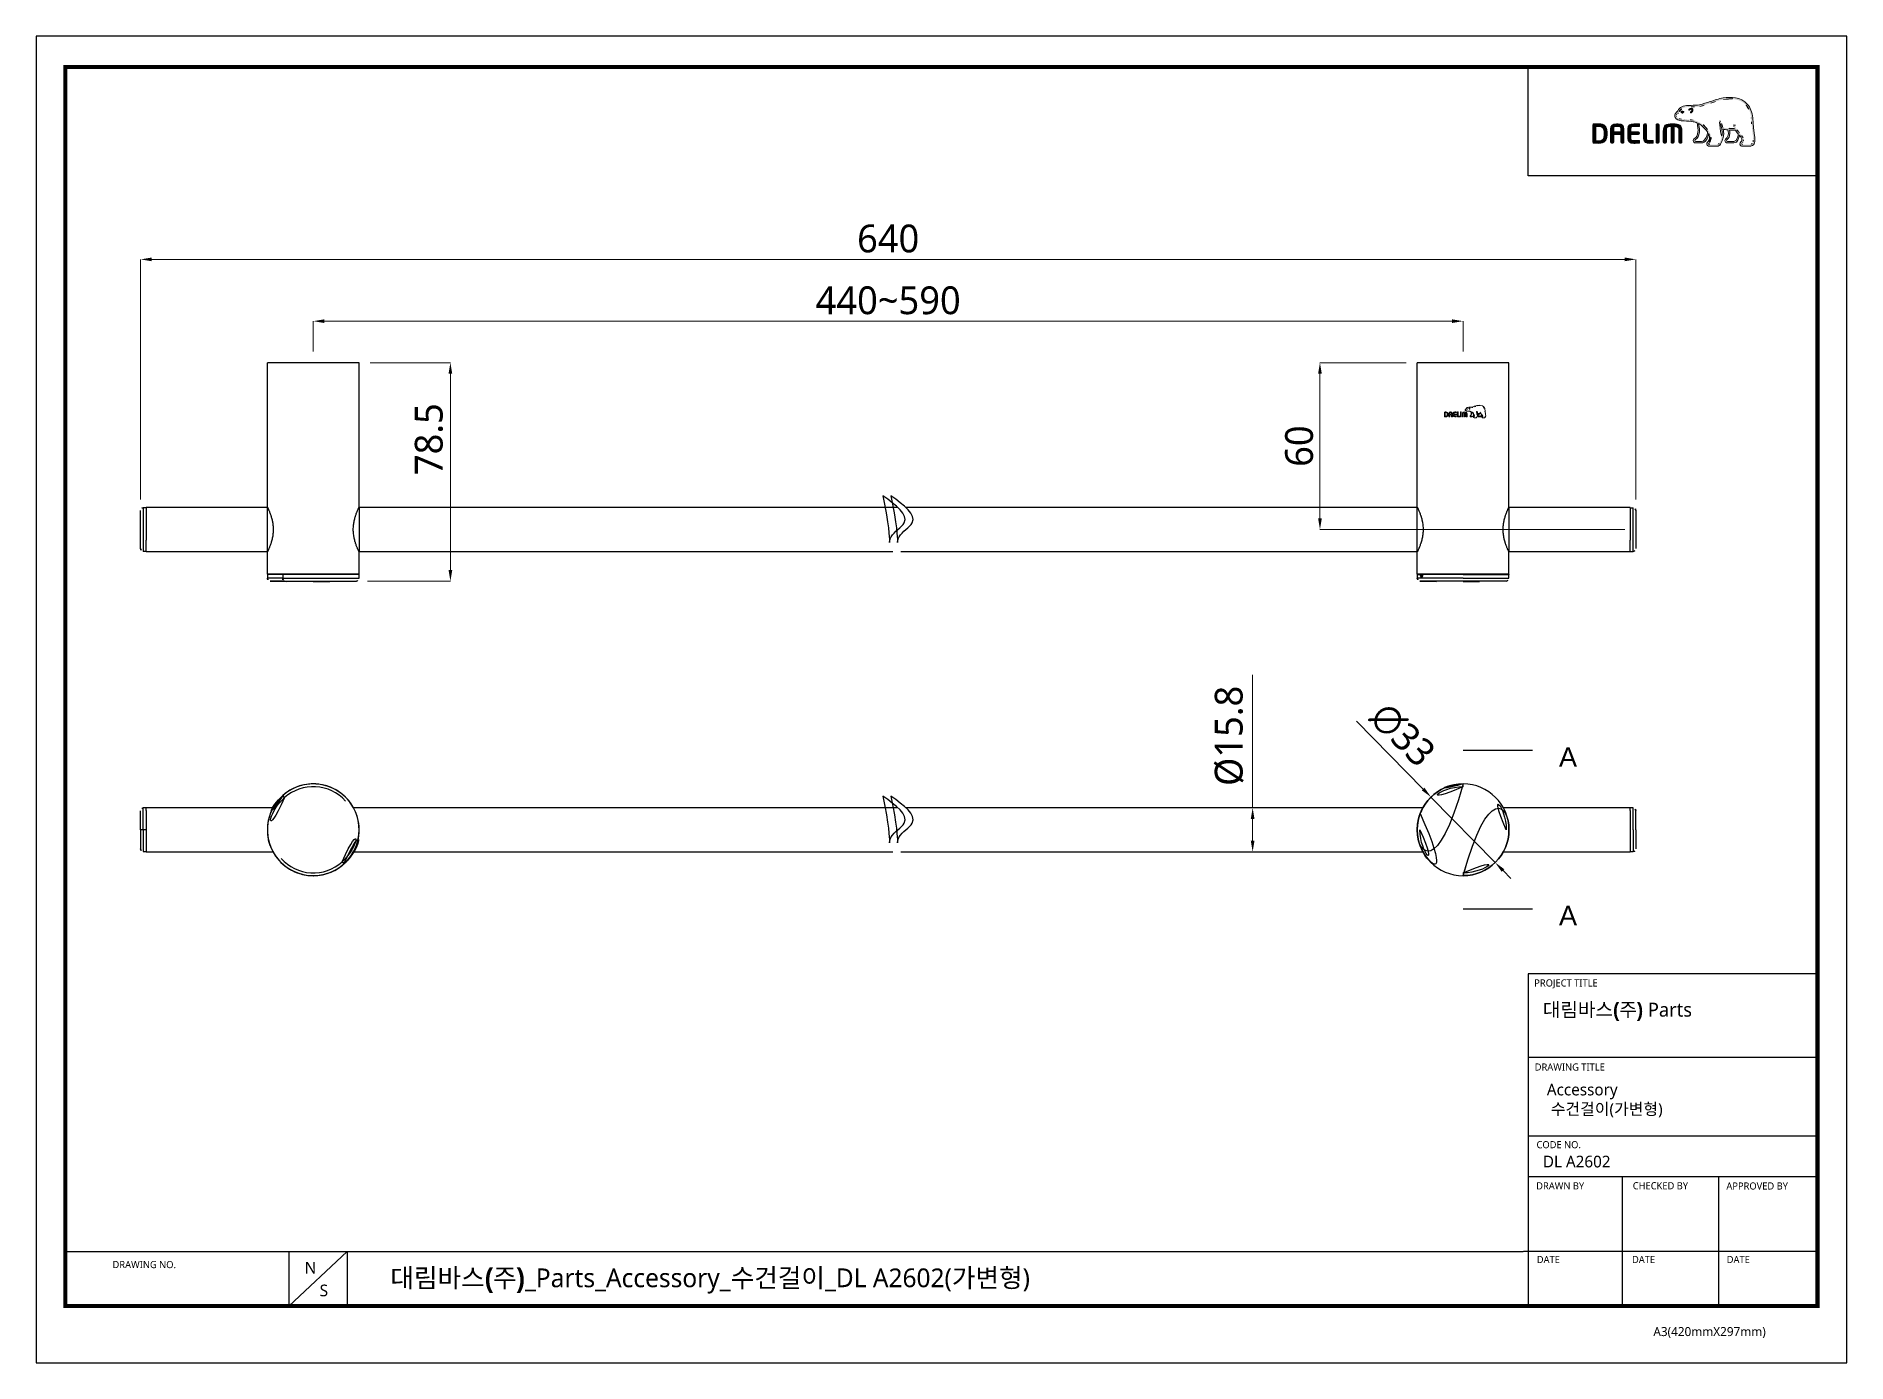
# Model space of a CAD drawing. Extents: x 16296680691 to 16296681342, y -37409617466 to -37409616989.
import ezdxf

# ---------------------------------------------------------------- set-up
doc = ezdxf.new("R2010")
doc.units = 0
doc.header["$LTSCALE"] = 10
doc.header["$MEASUREMENT"] = 0
doc.header["$PDMODE"] = 3
doc.header["$PDSIZE"] = -10
doc.layers.get('0').update_dxf_attribs({"linetype": 'CONTINUOUS'})
doc.layers.get('DEFPOINTS').update_dxf_attribs({"linetype": 'CONTINUOUS'})
doc.layers.add('1', color=7, linetype='CONTINUOUS')
doc.layers.add('레이어 1', color=7, linetype='CONTINUOUS', lineweight=0)
doc.styles.add('Arial Unicode MS', font='ARIALUNI.TTF')
doc.styles.add('Daelim Dimension', font='')
doc.styles.get('Daelim Dimension').set_extended_font_data('NanumGothic')
doc.dimstyles.new('DEFAULT', dxfattribs={"dimscale": 2, "dimtxt": 2, "dimasz": 2, "dimexe": 0, "dimexo": 2, "dimgap": 1, "dimtad": 1, "dimdec": 1, "dimzin": 9, "dimdsep": 46, "dimtxsty": 'Daelim Dimension', "dimcen": 0.5, "dimclrd": 252, "dimclre": 252, "dimclrt": 3, "dimadec": 1, "dimazin": 0, "dimtfac": 1, "dimtdec": 1, "dimtix": 1, "dimtmove": 0, "dimatfit": 3, "dimfxl": 1, "dimtolj": 1, "dimtzin": 1, "dimlwd": 9, "dimlwe": 9, "dimarcsym": 0})

msp = doc.modelspace()

# ---------------------------------------------------------------- texts
at = {"color": 5, "ltscale": 40, "style": 'Daelim Dimension'}
for s, height, p in [('PROJECT TITLE', 2.56901127, (16296681229.52783, -37409617331.064827)), ('DRAWING TITLE', 2.56901127, (16296681229.692539, -37409617361.300713)), ('CODE NO.', 2.5690113, (16296681230.336781, -37409617389.222687)), ('DRAWN BY', 2.5690113, (16296681230.23604, -37409617404.03109)), ('CHECKED BY', 2.5690113, (16296681264.946211, -37409617403.985527)), ('APPROVED BY', 2.56901127, (16296681298.609591, -37409617404.068512)), ('DATE', 2.5690113, (16296681230.436689, -37409617430.509087)), ('DATE', 2.5690113, (16296681264.673031, -37409617430.509087)), ('DATE', 2.5690113, (16296681298.72773, -37409617430.509087)), ('DRAWING NO.', 2.56901127, (16296680718.34115, -37409617432.32943)), ('A3(420mmX297mm)', 3.24237133, (16296681272.35331, -37409617456.752617))]:
    msp.add_text(s, height=height, dxfattribs=at).set_placement(p)
at = {"attachment_point": 1, "style": 'Daelim Dimension'}
for s, insert, char_height, width in [('{\\fPretendard Variable SemiBold|b0|i0|c129|p2;\\C7;대림바스(주)} Parts', (16296681232.58354, -37409617336.866653), 5.03600079, 80.93992813), (' Accessory\\P  수건걸이(가변형)', (16296681232.627979, -37409617366.0131), 4.20412356, 70.7511006), ('DL A2602', (16296681232.627979, -37409617391.904503), 4.2041236, 70.7511006), ('N', (16296680787.429131, -37409617430.072456), 4.204124, 5.86731056), ('S', (16296680792.83527, -37409617438.249977), 4.204124, 5.86731056)]:
    msp.add_mtext(s, dxfattribs=dict(at, insert=insert, char_height=char_height, width=width))
at = {"color": 2, "insert": (16296680818.240511, -37409617432.440857), "char_height": 6.75662715, "width": 323.90907206, "attachment_point": 1, "style": 'Daelim Dimension'}
msp.add_mtext('{\\fPretendard Variable SemiBold|b0|i0|c129|p2;대림바스(주)}_Parts_Accessory_{\\fGulim|b0|i0|c129|p50;수건걸이}_DL A2602({\\fGulim|b0|i0|c129|p50;가변형})', dxfattribs=at)
at = {"layer": '1', "char_height": 7, "attachment_point": 7, "line_spacing_factor": 1.069626, "style": 'Arial Unicode MS'}
for insert in [(16296681238.40506, -37409617252.046257), (16296681238.40506, -37409617309.046257)]:
    msp.add_mtext('\\fArial Unicode MS|b0|i0;\\W1.0000;A', dxfattribs=dict(at, insert=insert))

# ---------------------------------------------------------------- blocks, each defined once
blk = doc.blocks.new('*D6')
at = {"color": 5, "lineweight": 9, "transparency": 16777216}
for p, q in [((16296680790.515181, -37409617102.749153), (16296680790.515181, -37409617091.827492)), ((16296680794.515181, -37409617091.827492), (16296681199.94532, -37409617091.827492)), ((16296681203.94532, -37409617102.749153), (16296681203.94532, -37409617091.827492))]:
    blk.add_line(p, q, dxfattribs=at)
at = {"color": 5, "transparency": 16777216}
for points in [[(16296680794.515181, -37409617091.160828), (16296680794.515181, -37409617092.494164), (16296680790.515181, -37409617091.827492)], [(16296681199.94532, -37409617091.160828), (16296681199.94532, -37409617092.494164), (16296681203.94532, -37409617091.827492)]]:
    blk.add_solid(points, dxfattribs=at)
at = {"layer": 'DEFPOINTS', "color": 0, "transparency": 16777216}
for p in [(16296681203.94532, -37409617091.827492), (16296680790.515181, -37409617106.749153), (16296681203.94532, -37409617106.749153)]:
    blk.add_point(p, dxfattribs=at)
at = {"color": 7, "transparency": 16777216, "insert": (16296680997.230249, -37409617084.384003), "char_height": 10, "attachment_point": 5, "style": 'Daelim Dimension'}
blk.add_mtext('\\A1;440~590', dxfattribs=at)
blk = doc.blocks.new('*D7')
at = {"color": 5, "lineweight": 9, "transparency": 16777216}
for p, q in [((16296680728.407249, -37409617155.899147), (16296680728.407249, -37409617069.609711)), ((16296680732.407249, -37409617069.609711), (16296681262.053249, -37409617069.609711)), ((16296681266.053249, -37409617155.899147), (16296681266.053249, -37409617069.609711))]:
    blk.add_line(p, q, dxfattribs=at)
at = {"color": 5, "transparency": 16777216}
for points in [[(16296680732.407249, -37409617068.943047), (16296680732.407249, -37409617070.276367), (16296680728.407249, -37409617069.609711)], [(16296681262.053249, -37409617068.943047), (16296681262.053249, -37409617070.276367), (16296681266.053249, -37409617069.609711)]]:
    blk.add_solid(points, dxfattribs=at)
at = {"layer": 'DEFPOINTS', "color": 0, "transparency": 16777216}
for p in [(16296681266.053249, -37409617069.609711), (16296680728.407249, -37409617159.899147), (16296681266.053249, -37409617159.899147)]:
    blk.add_point(p, dxfattribs=at)
at = {"color": 7, "transparency": 16777216, "insert": (16296680997.230249, -37409617062.166222), "char_height": 10, "attachment_point": 5, "style": 'Daelim Dimension'}
blk.add_mtext('\\A1;640', dxfattribs=at)
blk = doc.blocks.new('*D8')
at = {"color": 5, "lineweight": 9, "transparency": 16777216}
for p, q in [((16296680811.01518, -37409617106.74917), (16296680839.826, -37409617106.74917)), ((16296680839.826, -37409617110.74917), (16296680839.826, -37409617181.27246)), ((16296680810.02464, -37409617185.27246), (16296680839.826, -37409617185.27246))]:
    blk.add_line(p, q, dxfattribs=at)
at = {"color": 5, "transparency": 16777216}
for points in [[(16296680839.15934, -37409617110.74917), (16296680840.49267, -37409617110.74917), (16296680839.826, -37409617106.74917)], [(16296680839.15934, -37409617181.27246), (16296680840.49267, -37409617181.27246), (16296680839.826, -37409617185.27246)]]:
    blk.add_solid(points, dxfattribs=at)
at = {"layer": 'DEFPOINTS', "color": 0, "transparency": 16777216}
for p in [(16296680807.01518, -37409617106.74917), (16296680806.02464, -37409617185.27246), (16296680839.826, -37409617185.27246)]:
    blk.add_point(p, dxfattribs=at)
at = {"color": 7, "transparency": 16777216, "insert": (16296680832.12499, -37409617134.25536), "char_height": 10, "attachment_point": 5, "rotation": 90, "style": 'Daelim Dimension'}
blk.add_mtext('\\A1;78.5', dxfattribs=at)
blk = doc.blocks.new('*D9')
at = {"color": 5, "lineweight": 9, "transparency": 16777216}
for p, q in [((16296681165.63, -37409617235.62), (16296681189.6, -37409617260.07)), ((16296681215.49, -37409617286.5), (16296681192.4, -37409617262.93)), ((16296681218.29, -37409617289.35), (16296681221.09, -37409617292.21))]:
    blk.add_line(p, q, dxfattribs=at)
at = {"color": 5, "transparency": 16777216}
for points in [[(16296681190.07, -37409617259.6), (16296681189.12, -37409617260.54), (16296681192.4, -37409617262.93)], [(16296681218.77, -37409617288.89), (16296681217.82, -37409617289.82), (16296681215.49, -37409617286.5)]]:
    blk.add_solid(points, dxfattribs=at)
at = {"layer": 'DEFPOINTS', "color": 0, "transparency": 16777216}
for p in [(16296681192.4, -37409617262.93), (16296681215.49, -37409617286.5)]:
    blk.add_point(p, dxfattribs=at)
at = {"color": 7, "transparency": 16777216, "insert": (16296681182.2, -37409617240.55), "char_height": 10, "attachment_point": 5, "rotation": 314.42459, "style": 'Daelim Dimension'}
blk.add_mtext('\\A1;∅33', dxfattribs=at)
blk = doc.blocks.new('*D10')
at = {"color": 5, "lineweight": 9, "transparency": 16777216}
for p, q in [((16296681128.2666, -37409617266.811333), (16296681128.2666, -37409617219.04023)), ((16296681132.10745, -37409617266.811333), (16296681128.2666, -37409617266.811333)), ((16296681128.2666, -37409617278.611343), (16296681128.2666, -37409617270.811333)), ((16296681132.10745, -37409617282.611343), (16296681128.2666, -37409617282.611343))]:
    blk.add_line(p, q, dxfattribs=at)
at = {"color": 5, "transparency": 16777216}
for points in [[(16296681127.59993, -37409617270.811333), (16296681128.93327, -37409617270.811333), (16296681128.2666, -37409617266.811333)], [(16296681127.59993, -37409617278.611343), (16296681128.93327, -37409617278.611343), (16296681128.2666, -37409617282.611343)]]:
    blk.add_solid(points, dxfattribs=at)
at = {"layer": 'DEFPOINTS', "color": 0, "transparency": 16777216}
for p in [(16296681128.2666, -37409617266.811333), (16296681136.10745, -37409617266.811333), (16296681136.10745, -37409617282.611343)]:
    blk.add_point(p, dxfattribs=at)
at = {"color": 7, "transparency": 16777216, "insert": (16296681119.878889, -37409617240.925774), "char_height": 10, "attachment_point": 5, "rotation": 90, "style": 'Daelim Dimension'}
blk.add_mtext('\\A1;%%C15.8', dxfattribs=at)
blk = doc.blocks.new('*D11')
at = {"color": 5, "lineweight": 9, "transparency": 16777216}
for p, q in [((16296681183.44533, -37409617106.74917), (16296681152.47415, -37409617106.74917)), ((16296681152.47415, -37409617110.74917), (16296681152.47415, -37409617162.74917)), ((16296681262.05325, -37409617166.74917), (16296681152.47415, -37409617166.74917))]:
    blk.add_line(p, q, dxfattribs=at)
at = {"color": 5, "transparency": 16777216}
for points in [[(16296681151.80749, -37409617110.74917), (16296681153.14082, -37409617110.74917), (16296681152.47415, -37409617106.74917)], [(16296681151.80749, -37409617162.74917), (16296681153.14082, -37409617162.74917), (16296681152.47415, -37409617166.74917)]]:
    blk.add_solid(points, dxfattribs=at)
at = {"layer": 'DEFPOINTS', "color": 0, "transparency": 16777216}
for p in [(16296681187.44533, -37409617106.74917), (16296681152.47415, -37409617166.74917), (16296681266.05325, -37409617166.74917)]:
    blk.add_point(p, dxfattribs=at)
at = {"color": 7, "transparency": 16777216, "insert": (16296681145.03065, -37409617136.74916), "char_height": 10, "attachment_point": 5, "rotation": 90, "style": 'Daelim Dimension'}
blk.add_mtext('\\A1;60', dxfattribs=at)

# ---------------------------------------------------------------- dimensions: what is measured, and where the dimension line sits
at = {"color": 7}
for base, p1, p2, text, picture, middle in [((16296681266.053249, -37409617069.609711), (16296680728.407249, -37409617159.899147), (16296681266.053249, -37409617159.899147), '640', '*D7', (16296680997.230249, -37409617062.166222)), ((16296681203.94532, -37409617091.827492), (16296680790.515181, -37409617106.749153), (16296681203.94532, -37409617106.749153), '440~590', '*D6', (16296680997.230249, -37409617084.384003))]:
    dim = msp.add_linear_dim(base=base, p1=p1, p2=p2, text=text, dimstyle='DEFAULT', override={"dimtxt": 5, "dimclrd": 5, "dimclre": 5, "dimclrt": 7}, dxfattribs=at)
    dim.commit()
    dim.dimension.update_dxf_attribs({"geometry": picture, "text_midpoint": middle})
dim = msp.add_linear_dim(base=(16296680839.826, -37409617185.272461), p1=(16296680807.015181, -37409617106.749153), p2=(16296680806.02463, -37409617185.272453), angle=90, dimstyle='DEFAULT', override={"dimtxt": 5, "dimclrd": 5, "dimclre": 5, "dimclrt": 7}, dxfattribs=at)
dim.commit()
dim.dimension.update_dxf_attribs({"geometry": '*D8', "text_midpoint": (16296680839.825991, -37409617134.255363), "dimtype": 160})
dim = msp.add_linear_dim(base=(16296681152.47415, -37409617166.749168), p1=(16296681187.44532, -37409617106.749153), p2=(16296681266.053249, -37409617166.749153), angle=90, dimstyle='DEFAULT', override={"dimtxt": 5, "dimclrd": 5, "dimclre": 5, "dimclrt": 7}, dxfattribs=at)
dim.commit()
dim.dimension.update_dxf_attribs({"geometry": '*D11', "text_midpoint": (16296681145.030649, -37409617136.749161)})
dim = msp.add_linear_dim(base=(16296681128.2666, -37409617266.811333), p1=(16296681136.107441, -37409617282.61132), p2=(16296681136.107441, -37409617266.811317), angle=90, text='%%C<>', dimstyle='DEFAULT', override={"dimtxt": 5, "dimclrd": 5, "dimclre": 5, "dimclrt": 7}, dxfattribs=at)
dim.commit()
dim.dimension.update_dxf_attribs({"geometry": '*D10', "text_midpoint": (16296681128.26659, -37409617240.925774), "dimtype": 160})
dim = msp.add_diameter_dim_2p(p1=(16296681215.49482, -37409617286.495171), p2=(16296681192.3958, -37409617262.927467), dimstyle='DEFAULT', override={"dimtxt": 5, "dimclrd": 5, "dimclre": 5, "dimclrt": 7}, dxfattribs=at)
dim.commit()
dim.dimension.update_dxf_attribs({"geometry": '*D9', "text_midpoint": (16296681182.20365, -37409617240.545563)})

# ---------------------------------------------------------------- hatches: boundary and pattern name
at = {"layer": '레이어 1'}
h = msp.add_hatch(color=5, dxfattribs=at)
h.dxf.hatch_style = 1
edge = h.paths.add_edge_path(flags=16)
edge.add_spline(control_points=[(16296681307.929979, -37409617027.994957), (16296681307.64645, -37409617028.308823), (16296681307.29014, -37409617028.311638), (16296681307.274719, -37409617028.311638), (16296681307.274719, -37409617028.311638), (16296681304.420521, -37409617028.311638), (16296681304.420521, -37409617028.311638), (16296681304.315651, -37409617028.311638), (16296681304.235519, -37409617028.285339), (16296681304.18363, -37409617028.234123), (16296681304.14031, -37409617028.191689), (16296681304.11927, -37409617028.127159), (16296681304.11927, -37409617028.047203), (16296681304.11927, -37409617027.886253), (16296681304.236771, -37409617027.738258), (16296681304.361601, -37409617027.581146), (16296681304.47732, -37409617027.432472), (16296681304.587259, -37409617027.291496), (16296681304.648809, -37409617027.118263), (16296681304.80504, -37409617026.697792), (16296681304.78907, -37409617026.24926), (16296681304.60252, -37409617025.854042), (16296681304.265499, -37409617025.138992), (16296681303.76545, -37409617024.577202), (16296681303.2808, -37409617024.03434), (16296681303.2808, -37409617024.03434), (16296681303.116671, -37409617023.854103), (16296681303.116671, -37409617023.852341), (16296681302.48667, -37409617023.150291), (16296681301.835621, -37409617022.424004), (16296681301.78425, -37409617021.439301), (16296681301.772499, -37409617021.244324), (16296681301.682381, -37409617021.126488), (16296681301.557011, -37409617021.131752), (16296681301.557011, -37409617021.131752), (16296681301.37236, -37409617021.220459), (16296681301.368349, -37409617021.220459), (16296681301.318371, -37409617021.275543), (16296681301.290489, -37409617021.357567), (16296681301.290489, -37409617021.451927), (16296681301.290489, -37409617021.451927), (16296681301.29207, -37409617021.485222), (16296681301.29207, -37409617021.485588), (16296681301.31732, -37409617021.84153), (16296681301.402189, -37409617022.190804), (16296681301.551399, -37409617022.553398), (16296681301.551399, -37409617022.553398), (16296681301.565969, -37409617022.58989), (16296681301.565969, -37409617022.58989), (16296681301.565969, -37409617022.58989), (16296681301.52737, -37409617022.591278), (16296681301.52737, -37409617022.591278), (16296681299.695049, -37409617022.663879), (16296681297.898689, -37409617022.318108), (16296681297.37039, -37409617022.190804), (16296681297.04459, -37409617020.879951), (16296681296.51613, -37409617020.010963), (16296681296.49333, -37409617019.974136), (16296681296.452299, -37409617019.906113), (16296681296.386721, -37409617019.853844), (16296681296.323589, -37409617019.835609), (16296681296.323589, -37409617019.835609), (16296681296.169279, -37409617019.858757), (16296681296.15036, -37409617019.861214), (16296681296.137381, -37409617019.880501), (16296681296.11038, -37409617019.916969), (16296681296.05076, -37409617019.996941), (16296681296.05076, -37409617019.996941), (16296681296.043409, -37409617020.061096), (16296681296.043409, -37409617020.061096), (16296681296.043409, -37409617020.061096), (16296681296.092131, -37409617020.233627), (16296681296.092131, -37409617020.233627), (16296681296.13212, -37409617020.302727), (16296681297.073, -37409617021.950943), (16296681297.073, -37409617024.133949), (16296681297.073, -37409617025.480568), (16296681296.71916, -37409617026.751083), (16296681296.021311, -37409617027.909752), (16296681295.854561, -37409617028.187828), (16296681295.63485, -37409617028.311638), (16296681295.308029, -37409617028.311638), (16296681295.308029, -37409617028.311638), (16296681292.49448, -37409617028.311638), (16296681292.49448, -37409617028.311638), (16296681292.401211, -37409617028.311638), (16296681292.206579, -37409617028.246048), (16296681292.206579, -37409617028.042641), (16296681292.206579, -37409617027.930428), (16296681292.310551, -37409617027.746323), (16296681292.483801, -37409617027.552399), (16296681293.65629, -37409617026.246811), (16296681292.979851, -37409617024.207573), (16296681291.855379, -37409617022.864113), (16296681290.769291, -37409617021.568336), (16296681288.996771, -37409617019.93766), (16296681286.72084, -37409617019.532623), (16296681285.91427, -37409617019.391663), (16296681284.588881, -37409617019.313118), (16296681283.5184, -37409617019.249611), (16296681283.5184, -37409617019.249611), (16296681282.436371, -37409617019.185448), (16296681282.436371, -37409617019.185448), (16296681281.881069, -37409617019.143013), (16296681280.963329, -37409617018.80146), (16296681280.68401, -37409617018.272614), (16296681280.56601, -37409617018.053436), (16296681280.57933, -37409617017.831123), (16296681280.72731, -37409617017.57547), (16296681280.820431, -37409617017.421181), (16296681280.94825, -37409617017.288612), (16296681281.109039, -37409617017.127289), (16296681281.286831, -37409617016.947403), (16296681281.469721, -37409617016.761177), (16296681281.61211, -37409617016.515701), (16296681281.61211, -37409617016.515701), (16296681281.65295, -37409617016.438911), (16296681281.65295, -37409617016.438911), (16296681282.196329, -37409617015.399483), (16296681283.315701, -37409617014.850647), (16296681284.981279, -37409617014.80648), (16296681284.981279, -37409617014.80648), (16296681285.920601, -37409617014.795959), (16296681285.920601, -37409617014.795959), (16296681286.951941, -37409617014.790703), (16296681288.12219, -37409617014.784737), (16296681289.083731, -37409617014.577827), (16296681290.434219, -37409617014.287468), (16296681291.78908, -37409617013.824562), (16296681292.984739, -37409617013.417084), (16296681292.984739, -37409617013.417084), (16296681293.02297, -37409617013.404457), (16296681293.02297, -37409617013.404457), (16296681294.501789, -37409617012.898773), (16296681296.03113, -37409617012.375877), (16296681297.59446, -37409617012.1213), (16296681300.09642, -37409617011.707153), (16296681303.532221, -37409617011.720818), (16296681305.69384, -37409617014.147537), (16296681306.692949, -37409617015.271111), (16296681307.30839, -37409617016.816238), (16296681307.520201, -37409617018.741142), (16296681307.520201, -37409617018.741142), (16296681307.51215, -37409617018.734833), (16296681307.504761, -37409617018.728172), (16296681307.52194, -37409617018.766373), (16296681307.53809, -37409617018.982407), (16296681307.627159, -37409617020.206993), (16296681307.65276, -37409617020.795776), (16296681307.67977, -37409617021.404556), (16296681307.83371, -37409617022.534126), (16296681307.83371, -37409617022.534126), (16296681308.26996, -37409617026.311668), (16296681308.26996, -37409617026.311668), (16296681308.26996, -37409617026.311668), (16296681308.29591, -37409617026.770729), (16296681308.29591, -37409617026.770729), (16296681308.29591, -37409617027.312889), (16296681308.17317, -37409617027.724937), (16296681307.929979, -37409617027.994957)], knot_values=[0, 0, 0, 0, 1, 1, 1, 2, 2, 2, 3, 3, 3, 4, 4, 4, 5, 5, 5, 6, 6, 6, 7, 7, 7, 8, 8, 8, 9, 9, 9, 10, 10, 10, 11, 11, 11, 12, 12, 12, 13, 13, 13, 14, 14, 14, 15, 15, 15, 16, 16, 16, 17, 17, 17, 18, 18, 18, 19, 19, 19, 20, 20, 20, 21, 21, 21, 22, 22, 22, 23, 23, 23, 24, 24, 24, 25, 25, 25, 26, 26, 26, 27, 27, 27, 28, 28, 28, 29, 29, 29, 30, 30, 30, 31, 31, 31, 32, 32, 32, 33, 33, 33, 34, 34, 34, 35, 35, 35, 36, 36, 36, 37, 37, 37, 38, 38, 38, 39, 39, 39, 40, 40, 40, 41, 41, 41, 42, 42, 42, 43, 43, 43, 44, 44, 44, 45, 45, 45, 46, 46, 46, 47, 47, 47, 48, 48, 48, 49, 49, 49, 50, 50, 50, 51, 51, 51, 52, 52, 52, 53, 53, 53, 53], degree=3, periodic=0)
edge = h.paths.add_edge_path(flags=16)
edge.add_spline(control_points=[(16296681301.331869, -37409617027.178574), (16296681301.331869, -37409617027.178574), (16296681299.00351, -37409617027.178574), (16296681299.00351, -37409617027.178574), (16296681298.831329, -37409617027.178574), (16296681298.695259, -37409617027.0411), (16296681298.695259, -37409617026.865753), (16296681298.695259, -37409617026.74337), (16296681298.801519, -37409617026.587669), (16296681298.902, -37409617026.480713), (16296681299.375601, -37409617026.027283), (16296681299.86006, -37409617025.403069), (16296681299.86006, -37409617024.218102), (16296681299.86006, -37409617024.218102), (16296681299.83007, -37409617023.679802), (16296681299.83007, -37409617023.677711), (16296681299.83007, -37409617023.677711), (16296681299.744499, -37409617023.154121), (16296681299.744499, -37409617023.154121), (16296681299.744499, -37409617023.154121), (16296681299.738529, -37409617023.121147), (16296681299.738529, -37409617023.121147), (16296681299.738529, -37409617023.121147), (16296681299.7729, -37409617023.123619), (16296681299.7729, -37409617023.123619), (16296681300.20706, -37409617023.154823), (16296681301.051861, -37409617023.201828), (16296681301.858419, -37409617023.163597), (16296681302.063219, -37409617023.48938), (16296681302.393221, -37409617023.90844), (16296681302.875059, -37409617024.466743), (16296681302.852949, -37409617024.744476), (16296681302.62291, -37409617027.178574), (16296681301.331869, -37409617027.178574)], knot_values=[0, 0, 0, 0, 1, 1, 1, 2, 2, 2, 3, 3, 3, 4, 4, 4, 5, 5, 5, 6, 6, 6, 7, 7, 7, 8, 8, 8, 9, 9, 9, 10, 10, 10, 11, 11, 11, 11], degree=3, periodic=0)
edge = h.paths.add_edge_path(flags=16)
edge.add_spline(control_points=[(16296681289.648689, -37409617027.178574), (16296681289.648689, -37409617027.178574), (16296681287.604919, -37409617027.178574), (16296681287.604919, -37409617027.178574), (16296681287.45167, -37409617027.178574), (16296681287.28684, -37409617027.052307), (16296681287.28684, -37409617026.865753), (16296681287.28684, -37409617026.752502), (16296681287.38187, -37409617026.612213), (16296681287.55512, -37409617026.472977), (16296681288.072371, -37409617026.060944), (16296681288.85615, -37409617025.437424), (16296681288.941019, -37409617023.715897), (16296681288.941019, -37409617023.715897), (16296681288.952749, -37409617023.246353), (16296681288.952749, -37409617023.246353), (16296681288.952749, -37409617022.51413), (16296681288.78496, -37409617021.630074), (16296681288.625759, -37409617020.839981), (16296681288.625759, -37409617020.839981), (16296681288.599791, -37409617020.759331), (16296681288.599791, -37409617020.759331), (16296681288.599791, -37409617020.759331), (16296681288.66678, -37409617020.811577), (16296681288.66678, -37409617020.811577), (16296681288.97151, -37409617020.999184), (16296681290.640779, -37409617022.130493), (16296681291.825399, -37409617023.801857), (16296681291.72719, -37409617024.592979), (16296681291.28113, -37409617027.178574), (16296681289.648689, -37409617027.178574)], knot_values=[0, 0, 0, 0, 1, 1, 1, 2, 2, 2, 3, 3, 3, 4, 4, 4, 5, 5, 5, 6, 6, 6, 7, 7, 7, 8, 8, 8, 9, 9, 9, 10, 10, 10, 10], degree=3, periodic=0)
edge = h.paths.add_edge_path()
edge.add_spline(control_points=[(16296681308.84684, -37409617026.254517), (16296681308.846121, -37409617026.24926), (16296681308.412689, -37409617022.455566), (16296681308.412689, -37409617022.455566), (16296681308.252239, -37409617021.321823), (16296681308.22909, -37409617020.717232), (16296681308.208241, -37409617020.181396), (16296681308.208241, -37409617020.181396), (16296681308.100941, -37409617018.683617), (16296681308.100941, -37409617018.682564), (16296681307.872641, -37409617016.632477), (16296681307.20916, -37409617014.976547), (16296681306.127991, -37409617013.765648), (16296681303.79244, -37409617011.141472), (16296681300.14657, -37409617011.113762), (16296681297.498211, -37409617011.550377), (16296681295.87402, -37409617011.819008), (16296681294.32155, -37409617012.3489), (16296681292.82061, -37409617012.862289), (16296681292.82061, -37409617012.862289), (16296681292.77223, -37409617012.879463), (16296681292.77223, -37409617012.879463), (16296681291.59886, -37409617013.279587), (16296681290.26729, -37409617013.735153), (16296681288.960661, -37409617014.013557), (16296681288.06291, -37409617014.205391), (16296681286.93862, -37409617014.214157), (16296681285.945471, -37409617014.219429), (16296681285.945471, -37409617014.219429), (16296681284.962521, -37409617014.231354), (16296681284.962521, -37409617014.231354), (16296681283.07374, -37409617014.277992), (16296681281.787251, -37409617014.93203), (16296681281.137449, -37409617016.174492), (16296681281.137449, -37409617016.174492), (16296681281.10816, -37409617016.228127), (16296681281.10816, -37409617016.228127), (16296681281.000681, -37409617016.416473), (16296681280.84129, -37409617016.576378), (16296681280.698561, -37409617016.71946), (16296681280.541281, -37409617016.877968), (16296681280.364019, -37409617017.055748), (16296681280.228649, -37409617017.285797), (16296681280.092751, -37409617017.516212), (16296681280.0242, -37409617017.749763), (16296681280.0242, -37409617017.979103), (16296681280.0242, -37409617018.171967), (16296681280.07258, -37409617018.361343), (16296681280.169741, -37409617018.54229), (16296681280.57127, -37409617019.300484), (16296681281.7166, -37409617019.709709), (16296681282.40007, -37409617019.758461), (16296681282.40007, -37409617019.758461), (16296681283.406179, -37409617019.821587), (16296681283.430201, -37409617019.823692), (16296681284.43614, -37409617019.880501), (16296681285.813789, -37409617019.960114), (16296681286.61809, -37409617020.102127), (16296681287.088369, -37409617020.185249), (16296681287.622801, -37409617020.35392), (16296681288.11516, -37409617020.585732), (16296681288.15023, -37409617020.713379), (16296681288.405861, -37409617021.849953), (16296681288.405861, -37409617023.247063), (16296681288.405861, -37409617023.247063), (16296681288.395, -37409617023.690331), (16296681288.395, -37409617023.690331), (16296681288.320829, -37409617025.163544), (16296681287.67856, -37409617025.678337), (16296681287.207939, -37409617026.054977), (16296681287.16024, -37409617026.092506), (16296681286.740829, -37409617026.440727), (16296681286.710661, -37409617026.859787), (16296681286.68928, -37409617027.096863), (16296681286.75713, -37409617027.312889), (16296681286.901091, -37409617027.468231), (16296681287.05714, -37409617027.636559), (16296681287.29439, -37409617027.721764), (16296681287.604919, -37409617027.721764), (16296681287.604919, -37409617027.721764), (16296681289.648689, -37409617027.721764), (16296681289.648689, -37409617027.721764), (16296681291.178379, -37409617027.721764), (16296681291.93515, -37409617026.074623), (16296681292.165359, -37409617024.531609), (16296681292.165359, -37409617024.531609), (16296681292.170111, -37409617024.314537), (16296681292.170111, -37409617024.314537), (16296681292.170111, -37409617024.314537), (16296681292.23324, -37409617024.423241), (16296681292.23324, -37409617024.423241), (16296681292.42942, -37409617024.85984), (16296681292.547449, -37409617025.381668), (16296681292.547449, -37409617025.774773), (16296681292.547449, -37409617026.326408), (16296681292.376659, -37409617026.80825), (16296681292.052271, -37409617027.167343), (16296681291.97039, -37409617027.24836), (16296681291.561319, -37409617027.672333), (16296681291.561319, -37409617028.095596), (16296681291.561319, -37409617028.095596), (16296681291.565001, -37409617028.165398), (16296681291.565001, -37409617028.165398), (16296681291.623039, -37409617028.665466), (16296681292.027719, -37409617028.888847), (16296681292.40366, -37409617028.888847), (16296681292.40366, -37409617028.888847), (16296681295.308029, -37409617028.888847), (16296681295.308029, -37409617028.888847), (16296681295.832291, -37409617028.888847), (16296681296.250111, -37409617028.652817), (16296681296.51856, -37409617028.207481), (16296681297.25765, -37409617026.980431), (16296681297.63217, -37409617025.647827), (16296681297.63217, -37409617024.247902), (16296681297.63217, -37409617023.810951), (16296681297.59096, -37409617023.344551), (16296681297.510309, -37409617022.860603), (16296681297.510309, -37409617022.860603), (16296681297.50329, -37409617022.822029), (16296681297.50329, -37409617022.822029), (16296681297.50329, -37409617022.822029), (16296681297.541861, -37409617022.830101), (16296681297.541861, -37409617022.830101), (16296681297.89131, -37409617022.897774), (16296681298.45347, -37409617022.995262), (16296681299.148161, -37409617023.070297), (16296681299.148161, -37409617023.070297), (16296681299.16835, -37409617023.072769), (16296681299.16835, -37409617023.072769), (16296681299.16835, -37409617023.072769), (16296681299.261801, -37409617023.605118), (16296681299.261801, -37409617023.605118), (16296681299.261801, -37409617023.605118), (16296681299.282301, -37409617023.731354), (16296681299.282301, -37409617023.733452), (16296681299.282301, -37409617023.733452), (16296681299.310011, -37409617024.20443), (16296681299.310011, -37409617024.20443), (16296681299.310011, -37409617025.334686), (16296681298.7966, -37409617025.826332), (16296681298.52062, -37409617026.090042), (16296681298.51675, -37409617026.093559), (16296681298.13172, -37409617026.484901), (16296681298.089979, -37409617026.832077), (16296681298.089979, -37409617026.832077), (16296681298.07666, -37409617026.938713), (16296681298.07666, -37409617026.938713), (16296681298.07666, -37409617027.047768), (16296681298.1047, -37409617027.261681), (16296681298.295469, -37409617027.458771), (16296681298.463461, -37409617027.633774), (16296681298.72349, -37409617027.721764), (16296681299.069269, -37409617027.721764), (16296681299.069269, -37409617027.721764), (16296681301.331869, -37409617027.721764), (16296681301.331869, -37409617027.721764), (16296681302.70602, -37409617027.721764), (16296681303.11965, -37409617025.974678), (16296681303.2864, -37409617024.99556), (16296681303.2864, -37409617024.99556), (16296681303.29413, -37409617024.894569), (16296681303.29413, -37409617024.894569), (16296681303.29413, -37409617024.894569), (16296681303.348471, -37409617024.968559), (16296681303.348471, -37409617024.968559), (16296681303.665331, -37409617025.373253), (16296681303.943239, -37409617025.823174), (16296681304.077009, -37409617026.103027), (16296681304.14732, -37409617026.24855), (16296681304.1852, -37409617026.410217), (16296681304.1852, -37409617026.572243), (16296681304.1852, -37409617026.572243), (16296681304.134001, -37409617026.899773), (16296681304.134001, -37409617026.899773), (16296681304.081051, -37409617027.077568), (16296681303.959709, -37409617027.241341), (16296681303.841009, -37409617027.399849), (16296681303.66688, -37409617027.626038), (16296681303.487329, -37409617027.860641), (16296681303.487329, -37409617028.145401), (16296681303.487329, -37409617028.145401), (16296681303.504181, -37409617028.302147), (16296681303.504181, -37409617028.302147), (16296681303.586929, -37409617028.680191), (16296681303.893259, -37409617028.888847), (16296681304.366159, -37409617028.888847), (16296681304.366159, -37409617028.888847), (16296681307.273319, -37409617028.888847), (16296681307.273319, -37409617028.888847), (16296681307.33713, -37409617028.888847), (16296681307.905251, -37409617028.874817), (16296681308.35026, -37409617028.393333), (16296681308.7055, -37409617028.008636), (16296681308.87804, -37409617027.47979), (16296681308.87804, -37409617026.777733), (16296681308.87804, -37409617026.777733), (16296681308.847179, -37409617026.256973), (16296681308.84684, -37409617026.254517)], knot_values=[0, 0, 0, 0, 1, 1, 1, 2, 2, 2, 3, 3, 3, 4, 4, 4, 5, 5, 5, 6, 6, 6, 7, 7, 7, 8, 8, 8, 9, 9, 9, 10, 10, 10, 11, 11, 11, 12, 12, 12, 13, 13, 13, 14, 14, 14, 15, 15, 15, 16, 16, 16, 17, 17, 17, 18, 18, 18, 19, 19, 19, 20, 20, 20, 21, 21, 21, 22, 22, 22, 23, 23, 23, 24, 24, 24, 25, 25, 25, 26, 26, 26, 27, 27, 27, 28, 28, 28, 29, 29, 29, 30, 30, 30, 31, 31, 31, 32, 32, 32, 33, 33, 33, 34, 34, 34, 35, 35, 35, 36, 36, 36, 37, 37, 37, 38, 38, 38, 39, 39, 39, 40, 40, 40, 41, 41, 41, 42, 42, 42, 43, 43, 43, 44, 44, 44, 45, 45, 45, 46, 46, 46, 47, 47, 47, 48, 48, 48, 49, 49, 49, 50, 50, 50, 51, 51, 51, 52, 52, 52, 53, 53, 53, 54, 54, 54, 55, 55, 55, 56, 56, 56, 57, 57, 57, 58, 58, 58, 59, 59, 59, 60, 60, 60, 61, 61, 61, 62, 62, 62, 63, 63, 63, 64, 64, 64, 65, 65, 65, 66, 66, 66, 66], degree=3, periodic=0)
edge = h.paths.add_edge_path(flags=0)
edge.add_spline(control_points=[(16296681282.35062, -37409617016.443459), (16296681282.35062, -37409617016.443459), (16296681282.77355, -37409617016.252342), (16296681283.29748, -37409617016.45433), (16296681283.29748, -37409617016.45433), (16296681283.36235, -37409617016.482033), (16296681283.27784, -37409617016.601624), (16296681283.022711, -37409617016.944588), (16296681282.771271, -37409617017.018593), (16296681282.771271, -37409617017.018593), (16296681282.771271, -37409617017.018593), (16296681282.5891, -37409617017.082764), (16296681282.4867, -37409617016.958611), (16296681282.279791, -37409617016.71595), (16296681282.273491, -37409617016.574623), (16296681282.273491, -37409617016.574623), (16296681282.273491, -37409617016.574623), (16296681282.25209, -37409617016.469757), (16296681282.35062, -37409617016.443459)], knot_values=[0, 0, 0, 0, 1, 1, 1, 2, 2, 2, 3, 3, 3, 4, 4, 4, 5, 5, 5, 6, 6, 6, 6], degree=3, periodic=0)
edge = h.paths.add_edge_path(flags=0)
edge.add_spline(control_points=[(16296681285.141541, -37409617015.665649), (16296681285.07823, -37409617015.734734), (16296681285.07333, -37409617015.849762), (16296681285.141541, -37409617015.910423), (16296681285.206779, -37409617015.969337), (16296681285.31986, -37409617015.953911), (16296681285.38298, -37409617015.884483), (16296681285.416651, -37409617015.849762), (16296681285.76383, -37409617015.437714), (16296681286.063311, -37409617015.64846), (16296681286.17272, -37409617015.727028), (16296681286.21796, -37409617015.838539), (16296681286.201839, -37409617015.982658), (16296681286.176229, -37409617016.213753), (16296681285.975821, -37409617016.476082), (16296681285.83572, -37409617016.565849), (16296681285.757351, -37409617016.613548), (16296681285.70562, -37409617016.71595), (16296681285.74279, -37409617016.798714), (16296681285.77961, -37409617016.881111), (16296681285.88447, -37409617016.905678), (16296681285.96862, -37409617016.866386), (16296681286.21936, -37409617016.746452), (16296681286.535521, -37409617016.345978), (16296681286.578819, -37409617015.972504), (16296681286.607571, -37409617015.712303), (16296681286.490789, -37409617015.499779), (16296681286.282841, -37409617015.356361), (16296681285.83572, -37409617015.038986), (16296681285.32897, -37409617015.463654), (16296681285.141541, -37409617015.665649)], knot_values=[0, 0, 0, 0, 1, 1, 1, 2, 2, 2, 3, 3, 3, 4, 4, 4, 5, 5, 5, 6, 6, 6, 7, 7, 7, 8, 8, 8, 9, 9, 9, 10, 10, 10, 10], degree=3, periodic=0)
edge = h.paths.add_edge_path(flags=0)
edge.add_spline(control_points=[(16296681285.084379, -37409617015.975304), (16296681285.084379, -37409617015.975304), (16296681285.084379, -37409617015.975304), (16296681285.084379, -37409617015.975304), (16296681285.084379, -37409617015.975304), (16296681285.084379, -37409617015.975304), (16296681285.084379, -37409617015.975304)], knot_values=[0, 0, 0, 0, 1, 1, 1, 2, 2, 2, 2], degree=3, periodic=0)
h = msp.add_hatch(color=5, dxfattribs=at)
h.dxf.hatch_style = 2
edge = h.paths.add_edge_path()
edge.add_spline(control_points=[(16296681282.35062, -37409617016.443459), (16296681282.35062, -37409617016.443459), (16296681282.77355, -37409617016.252342), (16296681283.29748, -37409617016.45433), (16296681283.29748, -37409617016.45433), (16296681283.36235, -37409617016.482033), (16296681283.27784, -37409617016.601624), (16296681283.022711, -37409617016.944588), (16296681282.771271, -37409617017.018593), (16296681282.771271, -37409617017.018593), (16296681282.771271, -37409617017.018593), (16296681282.5891, -37409617017.082764), (16296681282.4867, -37409617016.958611), (16296681282.279791, -37409617016.71595), (16296681282.273491, -37409617016.574623), (16296681282.273491, -37409617016.574623), (16296681282.273491, -37409617016.574623), (16296681282.25209, -37409617016.469757), (16296681282.35062, -37409617016.443459)], knot_values=[0, 0, 0, 0, 1, 1, 1, 2, 2, 2, 3, 3, 3, 4, 4, 4, 5, 5, 5, 6, 6, 6, 6], degree=3, periodic=0)
h = msp.add_hatch(color=5, dxfattribs=at)
h.dxf.hatch_style = 2
edge = h.paths.add_edge_path()
edge.add_spline(control_points=[(16296681285.141541, -37409617015.665649), (16296681285.07823, -37409617015.734734), (16296681285.07333, -37409617015.849762), (16296681285.141541, -37409617015.910423), (16296681285.206779, -37409617015.969337), (16296681285.31986, -37409617015.953911), (16296681285.38298, -37409617015.884483), (16296681285.416651, -37409617015.849762), (16296681285.76383, -37409617015.437714), (16296681286.063311, -37409617015.64846), (16296681286.17272, -37409617015.727028), (16296681286.21796, -37409617015.838539), (16296681286.201839, -37409617015.982658), (16296681286.176229, -37409617016.213753), (16296681285.975821, -37409617016.476082), (16296681285.83572, -37409617016.565849), (16296681285.757351, -37409617016.613548), (16296681285.70562, -37409617016.71595), (16296681285.74279, -37409617016.798714), (16296681285.77961, -37409617016.881111), (16296681285.88447, -37409617016.905678), (16296681285.96862, -37409617016.866386), (16296681286.21936, -37409617016.746452), (16296681286.535521, -37409617016.345978), (16296681286.578819, -37409617015.972504), (16296681286.607571, -37409617015.712303), (16296681286.490789, -37409617015.499779), (16296681286.282841, -37409617015.356361), (16296681285.83572, -37409617015.038986), (16296681285.32897, -37409617015.463654), (16296681285.141541, -37409617015.665649)], knot_values=[0, 0, 0, 0, 1, 1, 1, 2, 2, 2, 3, 3, 3, 4, 4, 4, 5, 5, 5, 6, 6, 6, 7, 7, 7, 8, 8, 8, 9, 9, 9, 10, 10, 10, 10], degree=3, periodic=0)
h = msp.add_hatch(color=5, dxfattribs=at)
h.dxf.hatch_style = 2
edge = h.paths.add_edge_path()
edge.add_spline(control_points=[(16296681254.612049, -37409617024.960503), (16296681254.612049, -37409617026.286781), (16296681254.00695, -37409617026.932037), (16296681252.761499, -37409617026.932037), (16296681252.761499, -37409617026.932037), (16296681251.90942, -37409617026.916267), (16296681251.687349, -37409617026.912407), (16296681251.687349, -37409617026.912407), (16296681251.687349, -37409617021.827141), (16296681251.687349, -37409617021.827141), (16296681252.128679, -37409617021.783318), (16296681252.75588, -37409617021.775963), (16296681252.762119, -37409617021.775963), (16296681254.041321, -37409617021.775963), (16296681254.612049, -37409617022.383667), (16296681254.612049, -37409617023.745743), (16296681254.612049, -37409617023.745743), (16296681254.612049, -37409617024.960503), (16296681254.612049, -37409617024.960503)], knot_values=[0, 0, 0, 0, 1, 1, 1, 2, 2, 2, 3, 3, 3, 4, 4, 4, 5, 5, 5, 6, 6, 6, 6], degree=3, periodic=0)
edge = h.paths.add_edge_path()
edge.add_spline(control_points=[(16296681252.761499, -37409617020.820686), (16296681252.070129, -37409617020.820686), (16296681251.173241, -37409617020.863121), (16296681250.879129, -37409617020.910454), (16296681250.69519, -37409617020.941322), (16296681250.577271, -37409617021.078789), (16296681250.577271, -37409617021.260437), (16296681250.577271, -37409617021.260437), (16296681250.577271, -37409617027.446831), (16296681250.577271, -37409617027.446831), (16296681250.577271, -37409617027.63726), (16296681250.69632, -37409617027.771233), (16296681250.888069, -37409617027.797867), (16296681251.166241, -37409617027.844147), (16296681252.060221, -37409617027.886253), (16296681252.761499, -37409617027.886253), (16296681254.692011, -37409617027.886253), (16296681255.711969, -37409617026.874184), (16296681255.711969, -37409617024.960503), (16296681255.711969, -37409617024.960503), (16296681255.711969, -37409617023.745743), (16296681255.711969, -37409617023.745743), (16296681255.711969, -37409617021.832069), (16296681254.692011, -37409617020.820686), (16296681252.761499, -37409617020.820686)], knot_values=[0, 0, 0, 0, 1, 1, 1, 2, 2, 2, 3, 3, 3, 4, 4, 4, 5, 5, 5, 6, 6, 6, 7, 7, 7, 8, 8, 8, 8], degree=3, periodic=0)
h = msp.add_hatch(color=5, dxfattribs=at)
h.dxf.hatch_style = 2
edge = h.paths.add_edge_path()
edge.add_spline(control_points=[(16296681260.69079, -37409617023.73835), (16296681260.69079, -37409617023.73835), (16296681258.087669, -37409617023.73835), (16296681258.087669, -37409617023.73835), (16296681258.087669, -37409617023.641586), (16296681258.087669, -37409617022.810097), (16296681258.087669, -37409617022.810097), (16296681258.087669, -37409617021.942162), (16296681258.34568, -37409617021.794884), (16296681259.11973, -37409617021.794884), (16296681259.11973, -37409617021.794884), (16296681259.65951, -37409617021.794884), (16296681259.65951, -37409617021.794884), (16296681260.43313, -37409617021.794884), (16296681260.69079, -37409617021.942162), (16296681260.69079, -37409617022.810097), (16296681260.69079, -37409617022.810097), (16296681260.69079, -37409617023.641586), (16296681260.69079, -37409617023.73835)], knot_values=[0, 0, 0, 0, 1, 1, 1, 2, 2, 2, 3, 3, 3, 4, 4, 4, 5, 5, 5, 6, 6, 6, 6], degree=3, periodic=0)
edge = h.paths.add_edge_path()
edge.add_spline(control_points=[(16296681259.65951, -37409617020.820686), (16296681259.65951, -37409617020.820686), (16296681259.11973, -37409617020.820686), (16296681259.11973, -37409617020.820686), (16296681257.645109, -37409617020.820686), (16296681256.98765, -37409617021.434036), (16296681256.98765, -37409617022.810097), (16296681256.98765, -37409617022.810097), (16296681256.98765, -37409617027.517693), (16296681256.98765, -37409617027.517693), (16296681256.98765, -37409617027.683212), (16296681257.12215, -37409617027.823463), (16296681257.28091, -37409617027.823463), (16296681257.28091, -37409617027.823463), (16296681257.7959, -37409617027.823463), (16296681257.7959, -37409617027.823463), (16296681257.97843, -37409617027.823463), (16296681258.087669, -37409617027.668472), (16296681258.087669, -37409617027.517693), (16296681258.087669, -37409617027.517693), (16296681258.087669, -37409617024.812508), (16296681258.087669, -37409617024.706947), (16296681258.087669, -37409617024.706947), (16296681260.69079, -37409617024.706947), (16296681260.69079, -37409617024.706947), (16296681260.69079, -37409617024.812508), (16296681260.69079, -37409617027.517693), (16296681260.69079, -37409617027.517693), (16296681260.69079, -37409617027.686348), (16296681260.82379, -37409617027.823463), (16296681260.98764, -37409617027.823463), (16296681260.98764, -37409617027.823463), (16296681261.496309, -37409617027.823463), (16296681261.496309, -37409617027.823463), (16296681261.674641, -37409617027.823463), (16296681261.794649, -37409617027.665314), (16296681261.794649, -37409617027.517693), (16296681261.794649, -37409617027.517693), (16296681261.794649, -37409617022.810097), (16296681261.794649, -37409617022.810097), (16296681261.794649, -37409617021.434036), (16296681261.1359, -37409617020.820686), (16296681259.65951, -37409617020.820686)], knot_values=[0, 0, 0, 0, 1, 1, 1, 2, 2, 2, 3, 3, 3, 4, 4, 4, 5, 5, 5, 6, 6, 6, 7, 7, 7, 8, 8, 8, 9, 9, 9, 10, 10, 10, 11, 11, 11, 12, 12, 12, 13, 13, 13, 14, 14, 14, 14], degree=3, periodic=0)
h = msp.add_hatch(color=5, dxfattribs=at)
h.dxf.hatch_style = 2
edge = h.paths.add_edge_path()
edge.add_spline(control_points=[(16296681263.193609, -37409617022.619698), (16296681263.193609, -37409617022.619698), (16296681263.193609, -37409617026.085152), (16296681263.193609, -37409617026.085152), (16296681263.193609, -37409617027.297447), (16296681263.88604, -37409617027.886253), (16296681265.31086, -37409617027.886253), (16296681265.9398, -37409617027.886253), (16296681266.79582, -37409617027.874687), (16296681267.1381, -37409617027.842758), (16296681267.133181, -37409617027.842758), (16296681267.30406, -37409617027.826271), (16296681267.30406, -37409617027.826271), (16296681267.30406, -37409617027.826271), (16296681267.35351, -37409617027.821373), (16296681267.35351, -37409617027.821373), (16296681267.35351, -37409617027.821373), (16296681267.35351, -37409617026.894157), (16296681267.35351, -37409617026.894157), (16296681267.35351, -37409617026.894157), (16296681265.31867, -37409617026.894157), (16296681265.31867, -37409617026.894157), (16296681264.299219, -37409617026.894157), (16296681264.299219, -37409617026.606613), (16296681264.299219, -37409617026.085152), (16296681264.299219, -37409617026.085152), (16296681264.299219, -37409617024.800926), (16296681264.299219, -37409617024.70063), (16296681264.40399, -37409617024.70063), (16296681267.03446, -37409617024.70063), (16296681267.03446, -37409617024.70063), (16296681267.206739, -37409617024.70063), (16296681267.34709, -37409617024.563881), (16296681267.34709, -37409617024.395554), (16296681267.34709, -37409617024.395554), (16296681267.34709, -37409617024.051872), (16296681267.34709, -37409617024.051872), (16296681267.34709, -37409617023.882507), (16296681267.206739, -37409617023.745377), (16296681267.03446, -37409617023.745377), (16296681267.03446, -37409617023.745377), (16296681264.40399, -37409617023.745377), (16296681264.299219, -37409617023.745377), (16296681264.299219, -37409617023.64579), (16296681264.299219, -37409617022.619698), (16296681264.299219, -37409617022.619698), (16296681264.299219, -37409617022.098923), (16296681264.299219, -37409617021.812073), (16296681265.31867, -37409617021.812073), (16296681265.31867, -37409617021.812073), (16296681267.352711, -37409617021.820137), (16296681267.352711, -37409617021.820137), (16296681267.352711, -37409617021.820137), (16296681267.352711, -37409617020.898529), (16296681267.352711, -37409617020.898529), (16296681267.352711, -37409617020.898529), (16296681267.13695, -37409617020.875389), (16296681267.13695, -37409617020.875389), (16296681266.73674, -37409617020.839272), (16296681265.819189, -37409617020.820686), (16296681265.31086, -37409617020.820686), (16296681263.88604, -37409617020.820686), (16296681263.193609, -37409617021.408783), (16296681263.193609, -37409617022.619698)], knot_values=[0, 0, 0, 0, 1, 1, 1, 2, 2, 2, 3, 3, 3, 4, 4, 4, 5, 5, 5, 6, 6, 6, 7, 7, 7, 8, 8, 8, 9, 9, 9, 10, 10, 10, 11, 11, 11, 12, 12, 12, 13, 13, 13, 14, 14, 14, 15, 15, 15, 16, 16, 16, 17, 17, 17, 18, 18, 18, 19, 19, 19, 20, 20, 20, 21, 21, 21, 21], degree=3, periodic=0)
h = msp.add_hatch(color=5, dxfattribs=at)
h.dxf.hatch_style = 2
edge = h.paths.add_edge_path()
edge.add_spline(control_points=[(16296681269.12006, -37409617020.883476), (16296681268.94981, -37409617020.883476), (16296681268.80551, -37409617021.024094), (16296681268.80551, -37409617021.191002), (16296681268.80551, -37409617021.191002), (16296681268.80551, -37409617026.085152), (16296681268.80551, -37409617026.085152), (16296681268.80551, -37409617027.681091), (16296681269.89473, -37409617027.886253), (16296681270.84296, -37409617027.886253), (16296681271.538719, -37409617027.886253), (16296681271.71723, -37409617027.856773), (16296681271.923241, -37409617027.822411), (16296681271.923241, -37409617027.822411), (16296681272.04336, -37409617027.80349), (16296681272.04336, -37409617027.80349), (16296681272.041599, -37409617027.804192), (16296681272.202391, -37409617027.784203), (16296681272.202391, -37409617027.784203), (16296681272.202391, -37409617027.784203), (16296681272.25009, -37409617027.777893), (16296681272.25009, -37409617027.777893), (16296681272.25009, -37409617027.777893), (16296681272.25009, -37409617026.894157), (16296681272.25009, -37409617026.894157), (16296681272.25009, -37409617026.894157), (16296681270.853491, -37409617026.894157), (16296681270.853491, -37409617026.894157), (16296681269.908751, -37409617026.894157), (16296681269.908751, -37409617026.537521), (16296681269.908751, -37409617026.191406), (16296681269.908751, -37409617026.191406), (16296681269.908751, -37409617021.191002), (16296681269.908751, -37409617021.191002), (16296681269.908751, -37409617021.024094), (16296681269.765671, -37409617020.883476), (16296681269.59594, -37409617020.883476), (16296681269.59594, -37409617020.883476), (16296681269.12006, -37409617020.883476), (16296681269.12006, -37409617020.883476)], knot_values=[0, 0, 0, 0, 1, 1, 1, 2, 2, 2, 3, 3, 3, 4, 4, 4, 5, 5, 5, 6, 6, 6, 7, 7, 7, 8, 8, 8, 9, 9, 9, 10, 10, 10, 11, 11, 11, 12, 12, 12, 13, 13, 13, 13], degree=3, periodic=0)
h = msp.add_hatch(color=5, dxfattribs=at)
h.dxf.hatch_style = 2
edge = h.paths.add_edge_path()
edge.add_spline(control_points=[(16296681273.615471, -37409617020.883476), (16296681273.431709, -37409617020.883476), (16296681273.321951, -37409617021.035309), (16296681273.321951, -37409617021.1819), (16296681273.321951, -37409617021.1819), (16296681273.321951, -37409617027.517693), (16296681273.321951, -37409617027.517693), (16296681273.321951, -37409617027.686348), (16296681273.453819, -37409617027.823463), (16296681273.615471, -37409617027.823463), (16296681273.615471, -37409617027.823463), (16296681274.12956, -37409617027.823463), (16296681274.12956, -37409617027.823463), (16296681274.313681, -37409617027.823463), (16296681274.42362, -37409617027.668472), (16296681274.42362, -37409617027.517693), (16296681274.42362, -37409617027.517693), (16296681274.42362, -37409617021.1819), (16296681274.42362, -37409617021.1819), (16296681274.42362, -37409617021.01461), (16296681274.29476, -37409617020.883476), (16296681274.12956, -37409617020.883476), (16296681274.12956, -37409617020.883476), (16296681273.615471, -37409617020.883476), (16296681273.615471, -37409617020.883476)], knot_values=[0, 0, 0, 0, 1, 1, 1, 2, 2, 2, 3, 3, 3, 4, 4, 4, 5, 5, 5, 6, 6, 6, 7, 7, 7, 8, 8, 8, 8], degree=3, periodic=0)
h = msp.add_hatch(color=5, dxfattribs=at)
h.dxf.hatch_style = 2
edge = h.paths.add_edge_path()
edge.add_spline(control_points=[(16296681275.905439, -37409617023.61808), (16296681275.905439, -37409617023.61808), (16296681275.905439, -37409617027.517693), (16296681275.905439, -37409617027.517693), (16296681275.905439, -37409617027.686348), (16296681276.037979, -37409617027.823463), (16296681276.20071, -37409617027.823463), (16296681276.20071, -37409617027.823463), (16296681276.722521, -37409617027.823463), (16296681276.722521, -37409617027.823463), (16296681276.90663, -37409617027.823463), (16296681277.016741, -37409617027.668472), (16296681277.016741, -37409617027.517693), (16296681277.016741, -37409617027.517693), (16296681277.016741, -37409617023.714523), (16296681277.016741, -37409617023.714523), (16296681277.016741, -37409617022.037552), (16296681277.301149, -37409617021.874489), (16296681278.719311, -37409617021.870628), (16296681278.719311, -37409617021.97374), (16296681278.719311, -37409617027.517693), (16296681278.719311, -37409617027.517693), (16296681278.719311, -37409617027.692673), (16296681278.845209, -37409617027.823463), (16296681279.012131, -37409617027.823463), (16296681279.012131, -37409617027.823463), (16296681279.524839, -37409617027.823463), (16296681279.524839, -37409617027.823463), (16296681279.708229, -37409617027.823463), (16296681279.81801, -37409617027.668472), (16296681279.81801, -37409617027.517693), (16296681279.81801, -37409617027.517693), (16296681279.81801, -37409617021.990913), (16296681279.81801, -37409617021.881508), (16296681280.481489, -37409617021.883949), (16296681280.94755, -37409617021.93866), (16296681281.199869, -37409617022.190804), (16296681281.465679, -37409617022.456261), (16296681281.51759, -37409617022.951431), (16296681281.51759, -37409617023.714523), (16296681281.51759, -37409617023.714523), (16296681281.51759, -37409617027.517693), (16296681281.51759, -37409617027.517693), (16296681281.51759, -37409617027.683212), (16296681281.65313, -37409617027.823463), (16296681281.813391, -37409617027.823463), (16296681281.813391, -37409617027.823463), (16296681282.33766, -37409617027.823463), (16296681282.33766, -37409617027.823463), (16296681282.519489, -37409617027.823463), (16296681282.63187, -37409617027.664963), (16296681282.63187, -37409617027.517693), (16296681282.63187, -37409617027.517693), (16296681282.63187, -37409617023.61808), (16296681282.63187, -37409617023.61808), (16296681282.63187, -37409617021.254494), (16296681281.793751, -37409617020.853996), (16296681279.27479, -37409617020.853996), (16296681276.746719, -37409617020.853996), (16296681275.905439, -37409617021.254494), (16296681275.905439, -37409617023.61808)], knot_values=[0, 0, 0, 0, 1, 1, 1, 2, 2, 2, 3, 3, 3, 4, 4, 4, 5, 5, 5, 6, 6, 6, 7, 7, 7, 8, 8, 8, 9, 9, 9, 10, 10, 10, 11, 11, 11, 12, 12, 12, 13, 13, 13, 14, 14, 14, 15, 15, 15, 16, 16, 16, 17, 17, 17, 18, 18, 18, 19, 19, 19, 20, 20, 20, 20], degree=3, periodic=0)

# ---------------------------------------------------------------- linework, layer by layer
at = {"color": 5, "ltscale": 0.5}
for p, q in [((16296681227.32527, -37409617039.624062), (16296681227.32527, -37409617000.436821)), ((16296681227.32527, -37409617326.536346), (16296681227.32527, -37409617446.566017))]:
    msp.add_line(p, q, dxfattribs=at)
at = {"color": 5}
for p, q in [((16296681289.55813, -37409617027.721764), (16296681289.55813, -37409617027.721764)), ((16296680701.36825, -37409617426.394737), (16296681225.555531, -37409617426.394737))]:
    msp.add_line(p, q, dxfattribs=at)
at = {"color": 5, "ltscale": 40}
for p, q in [((16296681331.36837, -37409617039.624062), (16296681227.32527, -37409617039.624062)), ((16296681331.36837, -37409617326.536346), (16296681227.32527, -37409617326.536346)), ((16296681331.36837, -37409617356.609352), (16296681227.32527, -37409617356.609352)), ((16296681331.36837, -37409617356.609352), (16296681227.32527, -37409617356.609352)), ((16296681331.36837, -37409617384.89904), (16296681227.32527, -37409617384.89904)), ((16296681331.36837, -37409617384.89904), (16296681227.32527, -37409617384.89904)), ((16296681331.36837, -37409617399.489693), (16296681227.32527, -37409617399.489693)), ((16296681331.36837, -37409617399.489693), (16296681227.32527, -37409617399.489693)), ((16296681261.11937, -37409617399.489693), (16296681261.11937, -37409617445.936684)), ((16296681295.80192, -37409617399.489693), (16296681295.80192, -37409617445.936684)), ((16296680781.718941, -37409617426.394737), (16296680781.718941, -37409617446.011093)), ((16296680781.718941, -37409617426.394737), (16296680781.718941, -37409617446.011093)), ((16296680802.713289, -37409617426.394737), (16296680781.718941, -37409617446.011093)), ((16296680802.713289, -37409617426.394737), (16296680781.718941, -37409617446.011093)), ((16296680802.713289, -37409617426.394737), (16296680802.713289, -37409617446.011093)), ((16296680802.713289, -37409617426.394737), (16296680802.713289, -37409617446.011093)), ((16296681331.36837, -37409617426.320343), (16296681225.680719, -37409617426.320343)), ((16296681331.36837, -37409617426.320343), (16296681228.13587, -37409617426.320343)), ((16296681331.36837, -37409617445.936684), (16296681242.203159, -37409617445.936684))]:
    msp.add_line(p, q, dxfattribs=at)
at = {"color": 7}
msp.add_line((16296681207.151199, -37409617126.226288), (16296681207.151199, -37409617126.226288), dxfattribs=at)
at = {"ltscale": 0.5}
msp.add_lwpolyline([(16296680690.900061, -37409617466.361633), (16296681341.900061, -37409617466.361633), (16296681341.900061, -37409616989.361633), (16296680690.900061, -37409616989.361633)], close=True, dxfattribs=at)
at = {"color": 5, "linetype": 'ByBlock', "lineweight": 200, "const_width": 1.5}
msp.add_lwpolyline([(16296680701.36825, -37409617445.936913), (16296681331.36825, -37409617445.936913), (16296681331.36825, -37409617000.436913), (16296680701.36825, -37409617000.436913)], close=True, dxfattribs=at)
at = {"ltscale": 0.5}
for points in [[(16296680995.365709, -37409617154.60733), (16296681002.994431, -37409617164.308701), (16296680998.312771, -37409617169.332848), (16296681001.953671, -37409617179.20768)], [(16296680998.24123, -37409617154.60733), (16296681005.869949, -37409617164.308701), (16296681001.18829, -37409617169.332848), (16296681004.829189, -37409617179.20768)], [(16296680995.365709, -37409617262.569504), (16296681002.994431, -37409617272.270866), (16296680998.312771, -37409617277.295013), (16296681001.953671, -37409617287.169853)], [(16296680998.24123, -37409617262.569504), (16296681005.869949, -37409617272.270866), (16296681001.18829, -37409617277.295013), (16296681004.829189, -37409617287.169853)]]:
    msp.add_spline(points, degree=3, dxfattribs=at)
at = {"lineweight": 70}
for points in [[(16296681204.295321, -37409617246.211319), (16296681211.295309, -37409617244.335678), (16296681211.29533, -37409617248.08696), (16296681204.295321, -37409617246.211319)], [(16296681204.295321, -37409617303.211319), (16296681211.295309, -37409617301.335678), (16296681211.29533, -37409617305.08696), (16296681204.295321, -37409617303.211319)]]:
    msp.add_solid(points, dxfattribs=at)
at = {"layer": '1'}
for p, q in [((16296680807.015181, -37409617106.749153), (16296680774.015181, -37409617106.749153)), ((16296680774.015181, -37409617158.684151), (16296680774.015181, -37409617106.749153)), ((16296680807.015181, -37409617158.684151), (16296680807.015181, -37409617106.749153)), ((16296681220.44532, -37409617106.749153), (16296681187.44532, -37409617106.749153)), ((16296681187.44532, -37409617158.684151), (16296681187.44532, -37409617106.749153)), ((16296681220.44532, -37409617158.684151), (16296681220.44532, -37409617106.749153)), ((16296680728.407249, -37409617173.599152), (16296680728.407249, -37409617159.899147)), ((16296680730.407249, -37409617158.899147), (16296680729.407249, -37409617158.899147)), ((16296680729.407249, -37409617158.899147), (16296680729.407249, -37409617174.599152)), ((16296680774.10244, -37409617158.849152), (16296680730.407249, -37409617158.849152)), ((16296680730.407249, -37409617158.849152), (16296680730.407249, -37409617170.563019)), ((16296681000.73992, -37409617158.849152), (16296680806.93594, -37409617158.849152)), ((16296681187.524561, -37409617158.849152), (16296681003.615431, -37409617158.849152)), ((16296681264.053249, -37409617158.849152), (16296681220.358061, -37409617158.849152)), ((16296681264.053249, -37409617158.849152), (16296681264.053249, -37409617170.563019)), ((16296681264.053249, -37409617158.899147), (16296681265.053249, -37409617158.899147)), ((16296681265.053249, -37409617174.599152), (16296681265.053249, -37409617158.899147)), ((16296681266.053249, -37409617159.899147), (16296681266.053249, -37409617173.599152)), ((16296680730.407249, -37409617174.649147), (16296680730.407249, -37409617170.563019)), ((16296681264.053249, -37409617174.649147), (16296681264.053249, -37409617170.563019)), ((16296680730.407249, -37409617174.599152), (16296680729.407249, -37409617174.599152)), ((16296680730.407249, -37409617174.649147), (16296680774.10244, -37409617174.649147)), ((16296680774.015181, -37409617182.749153), (16296680774.015181, -37409617174.814148)), ((16296680806.93594, -37409617174.649147), (16296680998.897051, -37409617174.649147)), ((16296680807.015181, -37409617182.749153), (16296680807.015181, -37409617174.814148)), ((16296681001.77257, -37409617174.649147), (16296681187.524561, -37409617174.649147)), ((16296681187.44532, -37409617182.749153), (16296681187.44532, -37409617174.814148)), ((16296681220.358061, -37409617174.649147), (16296681264.053249, -37409617174.649147)), ((16296681220.44532, -37409617182.749153), (16296681220.44532, -37409617174.814148)), ((16296681264.053249, -37409617174.599152), (16296681265.053249, -37409617174.599152)), ((16296680807.015181, -37409617182.749153), (16296680774.015181, -37409617182.749153)), ((16296680774.016939, -37409617182.950897), (16296680774.028549, -37409617184.281433)), ((16296680779.514959, -37409617182.950897), (16296680774.016939, -37409617182.950897)), ((16296680779.522699, -37409617184.281433), (16296680774.028549, -37409617184.281433)), ((16296680780.17424, -37409617185.272453), (16296680775.00573, -37409617185.272453)), ((16296680779.514959, -37409617182.950897), (16296680779.522699, -37409617184.281433)), ((16296680807.01342, -37409617182.950897), (16296680779.514959, -37409617182.950897)), ((16296680779.522699, -37409617184.281433), (16296680807.001801, -37409617184.281433)), ((16296680780.17424, -37409617185.272453), (16296680802.07407, -37409617185.272453)), ((16296680802.07407, -37409617185.272453), (16296680806.02463, -37409617185.272453)), ((16296680807.001801, -37409617184.281433), (16296680807.01342, -37409617182.950897)), ((16296681220.44532, -37409617182.749153), (16296681187.44532, -37409617182.749153)), ((16296681187.447081, -37409617182.950897), (16296681187.458691, -37409617184.281433)), ((16296681187.447081, -37409617182.950897), (16296681188.526279, -37409617182.950897)), ((16296681203.94532, -37409617184.281433), (16296681187.458691, -37409617184.281433)), ((16296681203.94532, -37409617185.272453), (16296681188.435869, -37409617185.272453)), ((16296681189.51568, -37409617182.915802), (16296681188.79653, -37409617182.915802)), ((16296681189.513439, -37409617182.934258), (16296681189.513439, -37409617182.93486)), ((16296681203.94532, -37409617182.950897), (16296681189.53825, -37409617182.950897)), ((16296681203.94532, -37409617182.950897), (16296681220.44356, -37409617182.950897)), ((16296681203.94532, -37409617184.281433), (16296681220.43195, -37409617184.281433)), ((16296681219.454769, -37409617185.272453), (16296681203.94532, -37409617185.272453)), ((16296681220.43195, -37409617184.281433), (16296681220.44356, -37409617182.950897)), ((16296681228.94532, -37409617246.211319), (16296681203.94532, -37409617246.211319)), ((16296681203.94532, -37409617258.213081), (16296681203.94532, -37409617258.224693)), ((16296681203.94532, -37409617259.201874), (16296681203.94532, -37409617258.224693)), ((16296680779.514959, -37409617262.415497), (16296680779.522699, -37409617262.424156)), ((16296680780.17424, -37409617263.152428), (16296680779.522699, -37409617262.424156)), ((16296680728.407249, -37409617274.711319), (16296680728.407249, -37409617267.86132)), ((16296680730.407249, -37409617266.86132), (16296680729.407249, -37409617266.86132)), ((16296680729.407249, -37409617274.711319), (16296680729.407249, -37409617266.86132)), ((16296680776.03031, -37409617266.811317), (16296680730.407249, -37409617266.811317)), ((16296680730.407249, -37409617267.792908), (16296680730.407249, -37409617266.811317)), ((16296680730.407249, -37409617267.792908), (16296680730.407249, -37409617282.61132)), ((16296681000.73992, -37409617266.811317), (16296680805.00806, -37409617266.811317)), ((16296681189.452431, -37409617266.811317), (16296681003.61544, -37409617266.811317)), ((16296681264.053249, -37409617266.811317), (16296681218.43018, -37409617266.811317)), ((16296681264.053249, -37409617267.792908), (16296681264.053249, -37409617266.811317)), ((16296681265.053249, -37409617266.86132), (16296681264.053249, -37409617266.86132)), ((16296681264.053249, -37409617267.792908), (16296681264.053249, -37409617282.61132)), ((16296681265.053249, -37409617274.711319), (16296681265.053249, -37409617266.86132)), ((16296681266.053249, -37409617274.711319), (16296681266.053249, -37409617267.86132)), ((16296680728.407249, -37409617274.711319), (16296680728.407249, -37409617281.561317)), ((16296680729.407249, -37409617274.711319), (16296680728.407249, -37409617274.711319)), ((16296680730.407249, -37409617274.711319), (16296680729.407249, -37409617274.711319)), ((16296680729.407249, -37409617274.711319), (16296680729.407249, -37409617282.561317)), ((16296681265.053249, -37409617274.711319), (16296681265.053249, -37409617282.561317)), ((16296681266.053249, -37409617274.711319), (16296681266.053249, -37409617281.561317)), ((16296680729.407249, -37409617282.561317), (16296680730.407249, -37409617282.561317)), ((16296680730.407249, -37409617282.61132), (16296680776.03031, -37409617282.61132)), ((16296680805.00806, -37409617282.61132), (16296680998.897051, -37409617282.61132)), ((16296681001.77257, -37409617282.61132), (16296681189.452431, -37409617282.61132)), ((16296681218.43018, -37409617282.61132), (16296681264.053249, -37409617282.61132)), ((16296681264.053249, -37409617282.561317), (16296681265.053249, -37409617282.561317)), ((16296680800.856119, -37409617286.27021), (16296680801.50765, -37409617286.998482)), ((16296680801.51539, -37409617287.007141), (16296680801.50765, -37409617286.998482)), ((16296681203.94532, -37409617290.220772), (16296681203.94532, -37409617291.197937)), ((16296681203.94532, -37409617291.209557), (16296681203.94532, -37409617291.197937)), ((16296681228.94532, -37409617303.211319), (16296681203.94532, -37409617303.211319))]:
    msp.add_line(p, q, dxfattribs=at)
for points in [[(16296681203.94532, -37409617240.211319, 0.7, 0.7, 0), (16296681203.94532, -37409617252.211319, 0.7, 0.7, 0)], [(16296681203.94532, -37409617309.211319, 0.7, 0.7, 0), (16296681203.94532, -37409617297.211319, 0.7, 0.7, 0)]]:
    msp.add_lwpolyline(points, format="xyseb", dxfattribs=at)
for centre, radius, start, end in [((16296680729.407249, -37409617159.899147), 1, 90, 180), ((16296681265.053249, -37409617159.899147), 1, 0, 90), ((16296680729.407249, -37409617173.599152), 1, 180, 270), ((16296681265.053249, -37409617173.599152), 1, 270, 0), ((16296680774.21693, -37409617182.94915), 0.2, 90, 180.500085508), ((16296680775.028509, -37409617184.272713), 1, 180.500085508, 268.694501513), ((16296680790.515181, -37409616504.724152), 680.725, 268.694501513, 270), ((16296680790.515181, -37409616504.724152), 680.725, 270, 271.305498487), ((16296680806.001841, -37409617184.272713), 1, 271.305498487, 359.499914492), ((16296680806.813431, -37409617182.94915), 0.2, 359.499914492, 90), ((16296681187.64707, -37409617182.94915), 0.2, 90, 180.500085508), ((16296681188.458651, -37409617184.272713), 1, 180.500085508, 268.694501513), ((16296681203.94532, -37409616504.724152), 680.725, 268.694501513, 270), ((16296681189.712891, -37409617182.94915), 0.2, 90, 175.728762479), ((16296681203.94532, -37409616504.724152), 680.725, 270, 271.305498487), ((16296681219.43199, -37409617184.272713), 1, 271.305498487, 359.499914492), ((16296681220.24357, -37409617182.94915), 0.2, 359.499914492, 90), ((16296680790.515181, -37409617274.711319), 16.5, 0, 180), ((16296680790.515181, -37409617274.711319), 16.498247, 41.816646427, 131.816873603), ((16296680790.515181, -37409617274.711319), 16.498239, 311.816873603, 131.816873603), ((16296680790.515181, -37409617274.711319), 16.486628, 311.816873603, 131.816873603), ((16296681203.94532, -37409617274.711319), 16.5, 0, 180), ((16296681203.94532, -37409617274.711319), 16.486628, 90, 270), ((16296681203.94532, -37409617274.711319), 16.498239, 90, 150.83842285), ((16296681203.94532, -37409617274.711319), 16.498247, 0, 90), ((16296681203.94532, -37409617274.711319), 16.498239, 270, 90), ((16296681203.94532, -37409617274.711319), 16.486628, 270, 90), ((16296680790.515181, -37409617274.711319), 16.498239, 131.816873603, 192.655331035), ((16296680790.515181, -37409617274.711319), 16.486628, 131.816873603, 311.816873603), ((16296680790.515181, -37409617274.711319), 15.50945, 131.816873603, 221.816646427), ((16296680790.515181, -37409617274.711319), 15.50945, 41.816646427, 131.816873603), ((16296680790.515181, -37409617274.711319), 15.50945, 311.816873603, 41.816646427), ((16296680790.515181, -37409617274.711319), 16.498247, 311.816873603, 41.816646427), ((16296681203.94532, -37409617274.711319), 15.50945, 90, 180), ((16296681203.94532, -37409617274.711319), 15.50945, 0, 90), ((16296680729.407249, -37409617267.86132), 1, 90, 180), ((16296681203.94532, -37409617274.711319), 16.498239, 159.161473236, 270), ((16296681188.713181, -37409617268.913483), 0.2, 156.204040283, 159.161473236), ((16296681189.712891, -37409617266.769608), 0.2, 150.83842285, 153.796121713), ((16296681265.053249, -37409617267.86132), 1, 0, 90), ((16296680790.515181, -37409617274.711319), 16.5, 180, 0), ((16296680774.612881, -37409617278.281998), 0.2, 192.655331035, 195.612776265), ((16296681203.94532, -37409617274.711319), 16.5, 180, 0), ((16296681203.94532, -37409617274.711319), 15.50945, 180, 270), ((16296681203.94532, -37409617274.711319), 16.498247, 270, 0), ((16296681203.94532, -37409617274.711319), 15.50945, 270, 0), ((16296680729.407249, -37409617281.561317), 1, 180, 270), ((16296680775.297251, -37409617280.546341), 0.2, 198.020902413, 200.978445886), ((16296680790.515181, -37409617274.711319), 16.498239, 200.978445886, 311.816873603), ((16296681265.053249, -37409617281.561317), 1, 270, 0), ((16296680790.515181, -37409617274.711319), 15.50945, 221.816646427, 311.816873603)]:
    msp.add_arc(centre, radius, start, end, dxfattribs=at)
for centre, major_axis, ratio, start_param, end_param in [((16296680779.64831, -37409617182.94915), (0, 0.2), 0.6667508728, 0, 1.5795229731), ((16296680780.18943, -37409617184.272713), (0, -1), 0.6667508728, 4.7211156266, 6.2603996126), ((16296680790.515181, -37409616504.724152), (0, 680.725), 0.7452806677, 3.1415926536, 3.1643783481), ((16296681188.713181, -37409617182.94915), (0, 0.2), 0.9345872547, 0, 1.5795229731), ((16296681188.713181, -37409617182.94915), (0.199536, 0.013617), 0.1525890523, 1.1295270593, 2.7733940283), ((16296681188.726801, -37409617183.097107), (0.198654, 0.023169), 0.2679934888, 1.1203943268, 2.7611884829), ((16296681188.713181, -37409617182.94915), (0, 0.2), 0.4226182617, 4.8799017732, 6.2831853072), ((16296681189.6971, -37409617183.097107), (-0.19808, 0.027645), 0.2577573504, 6.2797169036, 6.8095181408), ((16296681189.712891, -37409617182.94915), (0.199445, -0.014895), 0.1496273475, 3.1615956352, 3.6569009983), ((16296681189.712891, -37409617182.94915), (0, 0.2), 0.8732491449, 0, 1.5795229731), ((16296681189.712891, -37409617266.769608), (0.179446, -0.088314), 0.9859964564, 3.0892408016, 3.1416135313), ((16296680774.612881, -37409617278.281998), (0.19262, 0.053827), 0.9859964564, 3.0892408016, 3.1416135313)]:
    msp.add_ellipse(centre, major_axis=major_axis, ratio=ratio, start_param=start_param, end_param=end_param, dxfattribs=at)
for points, knots in [([(16296680774.015169, -37409617174.814163), (16296680774.015181, -37409617174.814148), (16296680774.021851, -37409617174.800529), (16296680774.04781, -37409617174.747208), (16296680774.06711, -37409617174.707497), (16296680774.117741, -37409617174.602318), (16296680774.14908, -37409617174.53685), (16296680774.190809, -37409617174.448463), (16296680774.195539, -37409617174.438431), (16296680774.20517, -37409617174.417961), (16296680774.210079, -37409617174.407516), (16296680774.225019, -37409617174.375664), (16296680774.25584, -37409617174.309769), (16296680774.289351, -37409617174.237396), (16296680774.35965, -37409617174.084244), (16296680774.41091, -37409617173.970932), (16296680774.52084, -37409617173.722351), (16296680774.57951, -37409617173.58709), (16296680774.656639, -37409617173.404129), (16296680774.672251, -37409617173.366837), (16296680774.70384, -37409617173.290863), (16296680774.71981, -37409617173.252151), (16296680774.768, -37409617173.134529), (16296680774.800541, -37409617173.053902), (16296680774.899111, -37409617172.805473), (16296680774.96607, -37409617172.631149), (16296680775.1008, -37409617172.265137), (16296680775.168579, -37409617172.073448), (16296680775.26951, -37409617171.772453), (16296680775.30303, -37409617171.669884), (16296680775.352949, -37409617171.512543), (16296680775.369551, -37409617171.459442), (16296680775.402491, -37409617171.352417), (16296680775.418819, -37409617171.298531), (16296680775.499689, -37409617171.027237), (16296680775.561899, -37409617170.804237), (16296680775.679569, -37409617170.346184), (16296680775.735029, -37409617170.111107), (16296680775.837311, -37409617169.628342), (16296680775.88413, -37409617169.380653), (16296680775.935961, -37409617169.062508), (16296680775.945999, -37409617168.998459), (16296680775.96051, -37409617168.901718), (16296680775.96526, -37409617168.869362), (16296680775.97455, -37409617168.804649), (16296680775.997259, -37409617168.642738), (16296680776.01741, -37409617168.480164), (16296680776.060671, -37409617168.088661), (16296680776.10479, -37409617167.563248), (16296680776.12027, -37409617167.030937), (16296680776.120661, -37409617166.629044), (16296680776.11891, -37409617166.494629), (16296680776.114361, -37409617166.32605), (16296680776.113331, -37409617166.292297), (16296680776.111019, -37409617166.224762), (16296680776.109751, -37409617166.190941), (16296680776.105591, -37409617166.089729), (16296680776.10236, -37409617166.022491), (16296680776.08392, -37409617165.687477), (16296680776.06192, -37409617165.423203), (16296680776.00478, -37409617164.901711), (16296680775.969641, -37409617164.644508), (16296680775.9081, -37409617164.263878), (16296680775.88611, -37409617164.137863), (16296680775.856899, -37409617163.981422), (16296680775.850969, -37409617163.950188), (16296680775.83894, -37409617163.887833), (16296680775.83283, -37409617163.856689), (16296680775.81432, -37409617163.763687), (16296680775.801701, -37409617163.702148), (16296680775.737249, -37409617163.396782), (16296680775.68144, -37409617163.159813), (16296680775.56341, -37409617162.699593), (16296680775.50119, -37409617162.476341), (16296680775.404449, -37409617162.151443), (16296680775.371639, -37409617162.0448), (16296680775.321739, -37409617161.887321), (16296680775.304991, -37409617161.835243), (16296680775.271299, -37409617161.731934), (16296680775.254419, -37409617161.680893), (16296680775.169901, -37409617161.428619), (16296680775.101931, -37409617161.236298), (16296680774.967079, -37409617160.869797), (16296680774.90019, -37409617160.695633), (16296680774.769171, -37409617160.365257), (16296680774.70504, -37409617160.209084), (16296680774.63538, -37409617160.043747), (16296680774.62768, -37409617160.025528), (16296680774.612341, -37409617159.989357), (16296680774.60471, -37409617159.971428), (16296680774.58198, -37409617159.918182), (16296680774.537161, -37409617159.813904), (16296680774.49439, -37409617159.716148), (16296680774.41177, -37409617159.529289), (16296680774.360609, -37409617159.416183), (16296680774.2673, -37409617159.212852), (16296680774.225161, -37409617159.12265), (16296680774.16968, -37409617159.005074), (16296680774.15247, -37409617158.968826), (16296680774.128719, -37409617158.919052), (16296680774.121149, -37409617158.903221), (16296680774.10671, -37409617158.873108), (16296680774.099871, -37409617158.858856), (16296680774.06764, -37409617158.791893), (16296680774.04809, -37409617158.751671), (16296680774.02186, -37409617158.6978), (16296680774.015169, -37409617158.684143), (16296680774.015181, -37409617158.684158)], [0, 0, 0, 0, 0.03125, 0.03125, 0.0625, 0.0625, 0.09375, 0.09375, 0.09765625, 0.09765625, 0.1015625, 0.1015625, 0.109375, 0.125, 0.125, 0.15625, 0.15625, 0.1875, 0.1875, 0.1953125, 0.1953125, 0.203125, 0.203125, 0.21875, 0.21875, 0.25, 0.25, 0.28125, 0.28125, 0.296875, 0.296875, 0.3046875, 0.3046875, 0.3125, 0.3125, 0.34375, 0.34375, 0.375, 0.375, 0.40625, 0.40625, 0.4140625, 0.4140625, 0.41796875, 0.41796875, 0.421875, 0.4375, 0.4375, 0.46875, 0.5, 0.5, 0.515625, 0.515625, 0.51953125, 0.51953125, 0.5234375, 0.5234375, 0.53125, 0.53125, 0.5625, 0.5625, 0.59375, 0.59375, 0.609375, 0.609375, 0.61328125, 0.61328125, 0.6171875, 0.6171875, 0.625, 0.625, 0.65625, 0.65625, 0.6875, 0.6875, 0.703125, 0.703125, 0.7109375, 0.7109375, 0.71875, 0.71875, 0.75, 0.75, 0.78125, 0.78125, 0.8125, 0.8125, 0.81640625, 0.81640625, 0.8203125, 0.8203125, 0.828125, 0.84375, 0.84375, 0.875, 0.875, 0.90625, 0.90625, 0.921875, 0.921875, 0.9296875, 0.9296875, 0.9375, 0.9375, 0.96875, 0.96875, 1, 1, 1, 1]), ([(16296680807.015181, -37409617158.684151), (16296680807.015169, -37409617158.684158), (16296680807.008511, -37409617158.697769), (16296680806.98254, -37409617158.751099), (16296680806.96324, -37409617158.79081), (16296680806.912609, -37409617158.895981), (16296680806.881281, -37409617158.961449), (16296680806.83955, -37409617159.04985), (16296680806.83482, -37409617159.059883), (16296680806.82519, -37409617159.080338), (16296680806.82028, -37409617159.090782), (16296680806.80533, -37409617159.122627), (16296680806.774509, -37409617159.188538), (16296680806.741011, -37409617159.260902), (16296680806.67071, -37409617159.414062), (16296680806.61944, -37409617159.527367), (16296680806.50952, -37409617159.775948), (16296680806.45085, -37409617159.911209), (16296680806.37372, -37409617160.094177), (16296680806.358101, -37409617160.131462), (16296680806.326521, -37409617160.207451), (16296680806.310539, -37409617160.246147), (16296680806.26236, -37409617160.36377), (16296680806.22982, -37409617160.444397), (16296680806.13125, -37409617160.692833), (16296680806.06428, -37409617160.867157), (16296680805.92955, -37409617161.23317), (16296680805.86178, -37409617161.424858), (16296680805.760851, -37409617161.725853), (16296680805.727329, -37409617161.828423), (16296680805.677401, -37409617161.985771), (16296680805.660801, -37409617162.038857), (16296680805.627859, -37409617162.145889), (16296680805.61153, -37409617162.199768), (16296680805.530661, -37409617162.471069), (16296680805.46846, -37409617162.694061), (16296680805.35079, -37409617163.152122), (16296680805.29533, -37409617163.387192), (16296680805.19305, -37409617163.869957), (16296680805.146219, -37409617164.117661), (16296680805.094391, -37409617164.435791), (16296680805.08436, -37409617164.499847), (16296680805.069839, -37409617164.596581), (16296680805.06509, -37409617164.628937), (16296680805.055811, -37409617164.693649), (16296680805.033091, -37409617164.85556), (16296680805.012951, -37409617165.01815), (16296680804.969681, -37409617165.409637), (16296680804.92557, -37409617165.935051), (16296680804.910089, -37409617166.467361), (16296680804.9097, -37409617166.869263), (16296680804.91144, -37409617167.00367), (16296680804.916, -37409617167.172249), (16296680804.91703, -37409617167.205994), (16296680804.919331, -37409617167.273537), (16296680804.920601, -37409617167.307373), (16296680804.924761, -37409617167.408569), (16296680804.927999, -37409617167.475807), (16296680804.94644, -37409617167.810822), (16296680804.968439, -37409617168.075104), (16296680805.025579, -37409617168.596588), (16296680805.060711, -37409617168.85379), (16296680805.12225, -37409617169.234421), (16296680805.144239, -37409617169.360443), (16296680805.17346, -37409617169.516876), (16296680805.17939, -37409617169.548111), (16296680805.19142, -37409617169.610474), (16296680805.197519, -37409617169.641617), (16296680805.21603, -37409617169.734619), (16296680805.228649, -37409617169.79615), (16296680805.2931, -37409617170.101517), (16296680805.348909, -37409617170.338493), (16296680805.46694, -37409617170.798714), (16296680805.529169, -37409617171.021957), (16296680805.6259, -37409617171.34687), (16296680805.65872, -37409617171.453506), (16296680805.70862, -37409617171.610977), (16296680805.72537, -37409617171.663063), (16296680805.75906, -37409617171.766373), (16296680805.77594, -37409617171.817413), (16296680805.86046, -37409617172.069679), (16296680805.928431, -37409617172.262001), (16296680806.06328, -37409617172.628502), (16296680806.130171, -37409617172.802673), (16296680806.261181, -37409617173.133034), (16296680806.325319, -37409617173.289223), (16296680806.39497, -37409617173.454552), (16296680806.402679, -37409617173.472778), (16296680806.418011, -37409617173.508926), (16296680806.42565, -37409617173.526878), (16296680806.44838, -37409617173.580116), (16296680806.493191, -37409617173.68441), (16296680806.535971, -37409617173.78215), (16296680806.618589, -37409617173.969017), (16296680806.66975, -37409617174.08213), (16296680806.76305, -37409617174.285454), (16296680806.805189, -37409617174.375664), (16296680806.86068, -37409617174.49324), (16296680806.87789, -37409617174.529472), (16296680806.90163, -37409617174.579247), (16296680806.90921, -37409617174.595078), (16296680806.923639, -37409617174.625191), (16296680806.930479, -37409617174.639427), (16296680806.962721, -37409617174.706413), (16296680806.982269, -37409617174.746643), (16296680807.008499, -37409617174.800507), (16296680807.015181, -37409617174.814163), (16296680807.015169, -37409617174.814148)], [0, 0, 0, 0, 0.03125, 0.03125, 0.0625, 0.0625, 0.09375, 0.09375, 0.09765625, 0.09765625, 0.1015625, 0.1015625, 0.109375, 0.125, 0.125, 0.15625, 0.15625, 0.1875, 0.1875, 0.1953125, 0.1953125, 0.203125, 0.203125, 0.21875, 0.21875, 0.25, 0.25, 0.28125, 0.28125, 0.296875, 0.296875, 0.3046875, 0.3046875, 0.3125, 0.3125, 0.34375, 0.34375, 0.375, 0.375, 0.40625, 0.40625, 0.4140625, 0.4140625, 0.41796875, 0.41796875, 0.421875, 0.4375, 0.4375, 0.46875, 0.5, 0.5, 0.515625, 0.515625, 0.51953125, 0.51953125, 0.5234375, 0.5234375, 0.53125, 0.53125, 0.5625, 0.5625, 0.59375, 0.59375, 0.609375, 0.609375, 0.61328125, 0.61328125, 0.6171875, 0.6171875, 0.625, 0.625, 0.65625, 0.65625, 0.6875, 0.6875, 0.703125, 0.703125, 0.7109375, 0.7109375, 0.71875, 0.71875, 0.75, 0.75, 0.78125, 0.78125, 0.8125, 0.8125, 0.81640625, 0.81640625, 0.8203125, 0.8203125, 0.828125, 0.84375, 0.84375, 0.875, 0.875, 0.90625, 0.90625, 0.921875, 0.921875, 0.9296875, 0.9296875, 0.9375, 0.9375, 0.96875, 0.96875, 1, 1, 1, 1]), ([(16296681187.44532, -37409617174.814163), (16296681187.44532, -37409617174.814148), (16296681187.45199, -37409617174.800529), (16296681187.477949, -37409617174.747208), (16296681187.49725, -37409617174.707497), (16296681187.54788, -37409617174.602318), (16296681187.57922, -37409617174.53685), (16296681187.620951, -37409617174.448463), (16296681187.625681, -37409617174.438431), (16296681187.635309, -37409617174.417961), (16296681187.640221, -37409617174.407516), (16296681187.655161, -37409617174.375664), (16296681187.685989, -37409617174.309769), (16296681187.71949, -37409617174.237396), (16296681187.789789, -37409617174.084244), (16296681187.841049, -37409617173.970932), (16296681187.950979, -37409617173.722351), (16296681188.009649, -37409617173.58709), (16296681188.086781, -37409617173.404129), (16296681188.10239, -37409617173.366837), (16296681188.13398, -37409617173.290863), (16296681188.14995, -37409617173.252151), (16296681188.198139, -37409617173.134529), (16296681188.23068, -37409617173.053902), (16296681188.32925, -37409617172.805473), (16296681188.39621, -37409617172.631149), (16296681188.530939, -37409617172.265137), (16296681188.598721, -37409617172.073448), (16296681188.69965, -37409617171.772453), (16296681188.73317, -37409617171.669884), (16296681188.783091, -37409617171.512543), (16296681188.79969, -37409617171.459442), (16296681188.83263, -37409617171.352417), (16296681188.848961, -37409617171.298531), (16296681188.929831, -37409617171.027237), (16296681188.992041, -37409617170.804237), (16296681189.109711, -37409617170.346184), (16296681189.165171, -37409617170.111107), (16296681189.26745, -37409617169.628342), (16296681189.31427, -37409617169.380653), (16296681189.36611, -37409617169.062508), (16296681189.376141, -37409617168.998459), (16296681189.39065, -37409617168.901718), (16296681189.395399, -37409617168.869362), (16296681189.40469, -37409617168.804649), (16296681189.427401, -37409617168.642738), (16296681189.44755, -37409617168.480164), (16296681189.49081, -37409617168.088661), (16296681189.534929, -37409617167.563248), (16296681189.550409, -37409617167.030937), (16296681189.5508, -37409617166.629044), (16296681189.549061, -37409617166.494629), (16296681189.5445, -37409617166.32605), (16296681189.54347, -37409617166.292297), (16296681189.54117, -37409617166.224762), (16296681189.53989, -37409617166.190941), (16296681189.53574, -37409617166.089729), (16296681189.532499, -37409617166.022491), (16296681189.514059, -37409617165.687477), (16296681189.49206, -37409617165.423203), (16296681189.434919, -37409617164.901711), (16296681189.39978, -37409617164.644508), (16296681189.33824, -37409617164.263878), (16296681189.316259, -37409617164.137863), (16296681189.287041, -37409617163.981422), (16296681189.281111, -37409617163.950188), (16296681189.269079, -37409617163.887833), (16296681189.26298, -37409617163.856689), (16296681189.244459, -37409617163.763687), (16296681189.23184, -37409617163.702148), (16296681189.167391, -37409617163.396782), (16296681189.11158, -37409617163.159813), (16296681188.993561, -37409617162.699593), (16296681188.93133, -37409617162.476341), (16296681188.834591, -37409617162.151443), (16296681188.801781, -37409617162.0448), (16296681188.751881, -37409617161.887321), (16296681188.73513, -37409617161.835243), (16296681188.701441, -37409617161.731934), (16296681188.684561, -37409617161.680893), (16296681188.60004, -37409617161.428619), (16296681188.53207, -37409617161.236298), (16296681188.397221, -37409617160.869797), (16296681188.33033, -37409617160.695633), (16296681188.19931, -37409617160.365257), (16296681188.13518, -37409617160.209084), (16296681188.065519, -37409617160.043747), (16296681188.057819, -37409617160.025528), (16296681188.04248, -37409617159.989357), (16296681188.034849, -37409617159.971428), (16296681188.012119, -37409617159.918182), (16296681187.96731, -37409617159.813904), (16296681187.92453, -37409617159.716148), (16296681187.841909, -37409617159.529289), (16296681187.790751, -37409617159.416183), (16296681187.697439, -37409617159.212852), (16296681187.6553, -37409617159.12265), (16296681187.599819, -37409617159.005074), (16296681187.582609, -37409617158.968826), (16296681187.558861, -37409617158.919052), (16296681187.551291, -37409617158.903221), (16296681187.53686, -37409617158.873108), (16296681187.53001, -37409617158.858856), (16296681187.49778, -37409617158.791893), (16296681187.47823, -37409617158.751671), (16296681187.452, -37409617158.6978), (16296681187.445311, -37409617158.684143), (16296681187.44532, -37409617158.684158)], [0, 0, 0, 0, 0.03125, 0.03125, 0.0625, 0.0625, 0.09375, 0.09375, 0.09765625, 0.09765625, 0.1015625, 0.1015625, 0.109375, 0.125, 0.125, 0.15625, 0.15625, 0.1875, 0.1875, 0.1953125, 0.1953125, 0.203125, 0.203125, 0.21875, 0.21875, 0.25, 0.25, 0.28125, 0.28125, 0.296875, 0.296875, 0.3046875, 0.3046875, 0.3125, 0.3125, 0.34375, 0.34375, 0.375, 0.375, 0.40625, 0.40625, 0.4140625, 0.4140625, 0.41796875, 0.41796875, 0.421875, 0.4375, 0.4375, 0.46875, 0.5, 0.5, 0.515625, 0.515625, 0.51953125, 0.51953125, 0.5234375, 0.5234375, 0.53125, 0.53125, 0.5625, 0.5625, 0.59375, 0.59375, 0.609375, 0.609375, 0.61328125, 0.61328125, 0.6171875, 0.6171875, 0.625, 0.625, 0.65625, 0.65625, 0.6875, 0.6875, 0.703125, 0.703125, 0.7109375, 0.7109375, 0.71875, 0.71875, 0.75, 0.75, 0.78125, 0.78125, 0.8125, 0.8125, 0.81640625, 0.81640625, 0.8203125, 0.8203125, 0.828125, 0.84375, 0.84375, 0.875, 0.875, 0.90625, 0.90625, 0.921875, 0.921875, 0.9296875, 0.9296875, 0.9375, 0.9375, 0.96875, 0.96875, 1, 1, 1, 1]), ([(16296681220.44532, -37409617158.684151), (16296681220.44532, -37409617158.684158), (16296681220.43865, -37409617158.697769), (16296681220.41268, -37409617158.751099), (16296681220.393379, -37409617158.79081), (16296681220.342751, -37409617158.895981), (16296681220.31142, -37409617158.961449), (16296681220.26969, -37409617159.04985), (16296681220.264959, -37409617159.059883), (16296681220.255329, -37409617159.080338), (16296681220.25042, -37409617159.090782), (16296681220.23547, -37409617159.122627), (16296681220.204651, -37409617159.188538), (16296681220.17115, -37409617159.260902), (16296681220.100849, -37409617159.414062), (16296681220.049589, -37409617159.527367), (16296681219.939659, -37409617159.775948), (16296681219.880989, -37409617159.911209), (16296681219.80386, -37409617160.094177), (16296681219.78825, -37409617160.131462), (16296681219.75666, -37409617160.207451), (16296681219.740681, -37409617160.246147), (16296681219.692499, -37409617160.36377), (16296681219.65996, -37409617160.444397), (16296681219.56139, -37409617160.692833), (16296681219.494419, -37409617160.867157), (16296681219.35969, -37409617161.23317), (16296681219.29192, -37409617161.424858), (16296681219.19099, -37409617161.725853), (16296681219.157471, -37409617161.828423), (16296681219.10755, -37409617161.985771), (16296681219.09095, -37409617162.038857), (16296681219.058001, -37409617162.145889), (16296681219.04167, -37409617162.199768), (16296681218.96081, -37409617162.471069), (16296681218.8986, -37409617162.694061), (16296681218.78093, -37409617163.152122), (16296681218.72547, -37409617163.387192), (16296681218.62319, -37409617163.869957), (16296681218.576361, -37409617164.117661), (16296681218.52453, -37409617164.435791), (16296681218.5145, -37409617164.499847), (16296681218.499981, -37409617164.596581), (16296681218.495239, -37409617164.628937), (16296681218.48595, -37409617164.693649), (16296681218.46323, -37409617164.85556), (16296681218.44309, -37409617165.01815), (16296681218.39983, -37409617165.409637), (16296681218.355709, -37409617165.935051), (16296681218.340231, -37409617166.467361), (16296681218.33984, -37409617166.869263), (16296681218.341579, -37409617167.00367), (16296681218.34614, -37409617167.172249), (16296681218.34717, -37409617167.205994), (16296681218.34947, -37409617167.273537), (16296681218.35074, -37409617167.307373), (16296681218.3549, -37409617167.408569), (16296681218.358141, -37409617167.475807), (16296681218.376579, -37409617167.810822), (16296681218.398581, -37409617168.075104), (16296681218.455721, -37409617168.596588), (16296681218.49085, -37409617168.85379), (16296681218.552389, -37409617169.234421), (16296681218.574381, -37409617169.360443), (16296681218.6036, -37409617169.516876), (16296681218.609529, -37409617169.548111), (16296681218.621559, -37409617169.610474), (16296681218.627661, -37409617169.641617), (16296681218.64617, -37409617169.734619), (16296681218.6588, -37409617169.79615), (16296681218.723249, -37409617170.101517), (16296681218.779051, -37409617170.338493), (16296681218.897079, -37409617170.798714), (16296681218.959311, -37409617171.021957), (16296681219.056049, -37409617171.34687), (16296681219.08886, -37409617171.453506), (16296681219.13876, -37409617171.610977), (16296681219.15551, -37409617171.663063), (16296681219.189199, -37409617171.766373), (16296681219.206079, -37409617171.817413), (16296681219.2906, -37409617172.069679), (16296681219.35857, -37409617172.262001), (16296681219.49342, -37409617172.628502), (16296681219.56031, -37409617172.802673), (16296681219.69133, -37409617173.133034), (16296681219.755461, -37409617173.289223), (16296681219.825121, -37409617173.454552), (16296681219.832821, -37409617173.472778), (16296681219.84815, -37409617173.508926), (16296681219.855789, -37409617173.526878), (16296681219.878519, -37409617173.580116), (16296681219.92333, -37409617173.68441), (16296681219.96611, -37409617173.78215), (16296681220.048731, -37409617173.969017), (16296681220.09989, -37409617174.08213), (16296681220.19319, -37409617174.285454), (16296681220.235331, -37409617174.375664), (16296681220.290819, -37409617174.49324), (16296681220.308029, -37409617174.529472), (16296681220.331779, -37409617174.579247), (16296681220.33935, -37409617174.595078), (16296681220.353781, -37409617174.625191), (16296681220.36062, -37409617174.639427), (16296681220.39286, -37409617174.706413), (16296681220.412411, -37409617174.746643), (16296681220.438641, -37409617174.800507), (16296681220.44532, -37409617174.814163), (16296681220.44532, -37409617174.814148)], [0, 0, 0, 0, 0.03125, 0.03125, 0.0625, 0.0625, 0.09375, 0.09375, 0.09765625, 0.09765625, 0.1015625, 0.1015625, 0.109375, 0.125, 0.125, 0.15625, 0.15625, 0.1875, 0.1875, 0.1953125, 0.1953125, 0.203125, 0.203125, 0.21875, 0.21875, 0.25, 0.25, 0.28125, 0.28125, 0.296875, 0.296875, 0.3046875, 0.3046875, 0.3125, 0.3125, 0.34375, 0.34375, 0.375, 0.375, 0.40625, 0.40625, 0.4140625, 0.4140625, 0.41796875, 0.41796875, 0.421875, 0.4375, 0.4375, 0.46875, 0.5, 0.5, 0.515625, 0.515625, 0.51953125, 0.51953125, 0.5234375, 0.5234375, 0.53125, 0.53125, 0.5625, 0.5625, 0.59375, 0.59375, 0.609375, 0.609375, 0.61328125, 0.61328125, 0.6171875, 0.6171875, 0.625, 0.625, 0.65625, 0.65625, 0.6875, 0.6875, 0.703125, 0.703125, 0.7109375, 0.7109375, 0.71875, 0.71875, 0.75, 0.75, 0.78125, 0.78125, 0.8125, 0.8125, 0.81640625, 0.81640625, 0.8203125, 0.8203125, 0.828125, 0.84375, 0.84375, 0.875, 0.875, 0.90625, 0.90625, 0.921875, 0.921875, 0.9296875, 0.9296875, 0.9375, 0.9375, 0.96875, 0.96875, 1, 1, 1, 1]), ([(16296681189.522249, -37409617183.098846), (16296681189.52145, -37409617183.104446), (16296681189.51984, -37409617183.115639), (16296681189.517281, -37409617183.132317), (16296681189.51462, -37409617183.148888), (16296681189.511841, -37409617183.165352), (16296681189.50894, -37409617183.181709), (16296681189.50593, -37409617183.197968), (16296681189.50281, -37409617183.214111), (16296681189.49958, -37409617183.230148), (16296681189.496229, -37409617183.246078), (16296681189.492769, -37409617183.261909), (16296681189.489201, -37409617183.277634), (16296681189.485519, -37409617183.293243), (16296681189.48173, -37409617183.308746), (16296681189.477819, -37409617183.324142), (16296681189.473801, -37409617183.339439), (16296681189.469681, -37409617183.354622), (16296681189.465441, -37409617183.369713), (16296681189.46109, -37409617183.384682), (16296681189.456631, -37409617183.399544), (16296681189.45207, -37409617183.414307), (16296681189.44739, -37409617183.428963), (16296681189.43556, -37409617183.464951), (16296681189.415529, -37409617183.520363), (16296681189.385469, -37409617183.59137), (16296681189.35306, -37409617183.656853), (16296681189.314751, -37409617183.723091), (16296681189.27001, -37409617183.7873), (16296681189.218439, -37409617183.845627), (16296681189.156, -37409617183.899353), (16296681189.082939, -37409617183.940178), (16296681189.009821, -37409617183.953789), (16296681188.947241, -37409617183.946007), (16296681188.89469, -37409617183.925659), (16296681188.835421, -37409617183.886391), (16296681188.771681, -37409617183.821167), (16296681188.7178, -37409617183.736862), (16296681188.678909, -37409617183.657402), (16296681188.651779, -37409617183.591797), (16296681188.62697, -37409617183.52079), (16296681188.60924, -37409617183.460739), (16296681188.597179, -37409617183.414948), (16296681188.58987, -37409617183.385384), (16296681188.58293, -37409617183.355347), (16296681188.57634, -37409617183.324867), (16296681188.570101, -37409617183.293953), (16296681188.56422, -37409617183.262558), (16296681188.55868, -37409617183.230721), (16296681188.55349, -37409617183.198433), (16296681188.548651, -37409617183.165688), (16296681188.544121, -37409617183.132507), (16296681188.541401, -37409617183.110077), (16296681188.540039, -37409617183.098846)], [0, 0, 0, 0, 0.0057050149, 0.011400817, 0.0170886419, 0.0227697302, 0.028445327, 0.0341166808, 0.0397850431, 0.045451667, 0.0511178071, 0.056784718, 0.0624536539, 0.0681258674, 0.0738026092, 0.0794851267, 0.0851746636, 0.090872459, 0.0965797465, 0.1022977535, 0.1080277005, 0.1137708005, 0.1195282579, 0.1253012682, 0.1566245584, 0.1877133966, 0.2187667726, 0.2499843539, 0.2914078432, 0.3329178637, 0.3749813987, 0.437666812, 0.4997711875, 0.5411835999, 0.582690663, 0.6247540254, 0.6875734714, 0.7495760939, 0.7809692376, 0.8121324099, 0.8432661661, 0.8745716276, 0.886067538, 0.8975150099, 0.9089238376, 0.9203039162, 0.9316652161, 0.9430177581, 0.9543715864, 0.9657367427, 0.9771232393, 0.9885410331, 1, 1, 1, 1]), ([(16296681188.80769, -37409617183.039093), (16296681188.80827, -37409617183.044113), (16296681188.809469, -37409617183.054543), (16296681188.811449, -37409617183.070686), (16296681188.81366, -37409617183.087952), (16296681188.816139, -37409617183.106277), (16296681188.81892, -37409617183.125641), (16296681188.82202, -37409617183.146004), (16296681188.82548, -37409617183.167313), (16296681188.82933, -37409617183.189537), (16296681188.833611, -37409617183.212624), (16296681188.838341, -37409617183.236504), (16296681188.843559, -37409617183.261101), (16296681188.84931, -37409617183.286362), (16296681188.85561, -37409617183.312187), (16296681188.862511, -37409617183.338516), (16296681188.870041, -37409617183.365219), (16296681188.878229, -37409617183.392197), (16296681188.887119, -37409617183.419357), (16296681188.89673, -37409617183.446548), (16296681188.907089, -37409617183.47364), (16296681188.91823, -37409617183.500504), (16296681188.93018, -37409617183.526962), (16296681188.94915, -37409617183.565468), (16296681188.975771, -37409617183.611237), (16296681189.01074, -37409617183.657921), (16296681189.04608, -37409617183.693832), (16296681189.081249, -37409617183.719902), (16296681189.11577, -37409617183.737167), (16296681189.14922, -37409617183.746689), (16296681189.171289, -37409617183.748703), (16296681189.182051, -37409617183.748703)], [0, 0, 0, 0, 0.0123403099, 0.0256725267, 0.0399967096, 0.0553129049, 0.0716211488, 0.0889214702, 0.1072138916, 0.1264984306, 0.1467751007, 0.1680439121, 0.1903048721, 0.2135579857, 0.2378032557, 0.263040683, 0.2892702671, 0.3164920059, 0.3447058961, 0.3739119332, 0.4041101115, 0.4353004246, 0.467482865, 0.5006574244, 0.5832512592, 0.6621062427, 0.7372232465, 0.8086033704, 0.8762479881, 0.9401588061, 1, 1, 1, 1]), ([(16296681189.522249, -37409617266.703537), (16296681189.52145, -37409617266.705093), (16296681189.51984, -37409617266.708191), (16296681189.517281, -37409617266.713097), (16296681189.51462, -37409617266.718224), (16296681189.511841, -37409617266.723534), (16296681189.50894, -37409617266.729057), (16296681189.50593, -37409617266.734787), (16296681189.50281, -37409617266.740738), (16296681189.49958, -37409617266.746887), (16296681189.496229, -37409617266.75325), (16296681189.492769, -37409617266.759819), (16296681189.489201, -37409617266.766602), (16296681189.485519, -37409617266.77359), (16296681189.48173, -37409617266.780777), (16296681189.477819, -37409617266.788193), (16296681189.473801, -37409617266.795807), (16296681189.469681, -37409617266.803627), (16296681189.465441, -37409617266.811684), (16296681189.46109, -37409617266.819923), (16296681189.456631, -37409617266.828377), (16296681189.45207, -37409617266.837044), (16296681189.44739, -37409617266.845917), (16296681189.43556, -37409617266.868423), (16296681189.415529, -37409617266.906563), (16296681189.385469, -37409617266.964073), (16296681189.35306, -37409617267.026497), (16296681189.314751, -37409617267.100883), (16296681189.27001, -37409617267.188637), (16296681189.218439, -37409617267.291206), (16296681189.156, -37409617267.417297), (16296681189.082939, -37409617267.567871), (16296681189.009821, -37409617267.722557), (16296681188.947241, -37409617267.857964), (16296681188.89469, -37409617267.973717), (16296681188.835421, -37409617268.106644), (16296681188.771681, -37409617268.252831), (16296681188.7178, -37409617268.379433), (16296681188.678909, -37409617268.472183), (16296681188.651779, -37409617268.537453), (16296681188.62697, -37409617268.597633), (16296681188.60924, -37409617268.640877), (16296681188.597179, -37409617268.670372), (16296681188.58987, -37409617268.688263), (16296681188.58293, -37409617268.705276), (16296681188.57634, -37409617268.721443), (16296681188.570101, -37409617268.73671), (16296681188.56422, -37409617268.751122), (16296681188.55868, -37409617268.764664), (16296681188.55349, -37409617268.777328), (16296681188.548651, -37409617268.789108), (16296681188.544121, -37409617268.800072), (16296681188.541401, -37409617268.806633), (16296681188.540039, -37409617268.809914)], [0, 0, 0, 0, 0.0057050149, 0.011400817, 0.0170886419, 0.0227697302, 0.028445327, 0.0341166808, 0.0397850431, 0.045451667, 0.0511178071, 0.056784718, 0.0624536539, 0.0681258674, 0.0738026092, 0.0794851267, 0.0851746636, 0.090872459, 0.0965797465, 0.1022977535, 0.1080277005, 0.1137708005, 0.1195282579, 0.1253012682, 0.1566245584, 0.1877133966, 0.2187667726, 0.2499843539, 0.2914078432, 0.3329178637, 0.3749813987, 0.437666812, 0.4997711875, 0.5411835999, 0.582690663, 0.6247540254, 0.6875734714, 0.7495760939, 0.7809692376, 0.8121324099, 0.8432661661, 0.8745716276, 0.886067538, 0.8975150099, 0.9089238376, 0.9203039162, 0.9316652161, 0.9430177581, 0.9543715864, 0.9657367427, 0.9771232393, 0.9885410331, 1, 1, 1, 1]), ([(16296680774.42675, -37409617278.359879), (16296680774.427191, -37409617278.361557), (16296680774.428049, -37409617278.364937), (16296680774.42942, -37409617278.370323), (16296680774.43084, -37409617278.375893), (16296680774.43232, -37409617278.381706), (16296680774.433849, -37409617278.387756), (16296680774.435431, -37409617278.394043), (16296680774.437071, -37409617278.400551), (16296680774.438761, -37409617278.407303), (16296680774.4405, -37409617278.414268), (16296680774.44231, -37409617278.421471), (16296680774.44416, -37409617278.428902), (16296680774.446079, -37409617278.436562), (16296680774.44805, -37409617278.444458), (16296680774.450081, -37409617278.452583), (16296680774.45216, -37409617278.460938), (16296680774.454309, -37409617278.469521), (16296680774.456511, -37409617278.47834), (16296680774.458771, -37409617278.487381), (16296680774.461081, -37409617278.496658), (16296680774.463461, -37409617278.506157), (16296680774.465891, -37409617278.5159), (16296680774.472071, -37409617278.54055), (16296680774.482571, -37409617278.582329), (16296680774.49852, -37409617278.645241), (16296680774.515989, -37409617278.713364), (16296680774.537029, -37409617278.794342), (16296680774.56221, -37409617278.889587), (16296680774.59215, -37409617279.000412), (16296680774.629681, -37409617279.136017), (16296680774.675631, -37409617279.296951), (16296680774.724279, -37409617279.460991), (16296680774.76792, -37409617279.603607), (16296680774.805941, -37409617279.724937), (16296680774.850389, -37409617279.863518), (16296680774.90036, -37409617280.014969), (16296680774.944599, -37409617280.145241), (16296680774.977461, -37409617280.240303), (16296680775.000771, -37409617280.30703), (16296680775.0224, -37409617280.368423), (16296680775.038019, -37409617280.412491), (16296680775.0487, -37409617280.442497), (16296680775.05518, -37409617280.460709), (16296680775.06135, -37409617280.47802), (16296680775.067209, -37409617280.494453), (16296680775.07275, -37409617280.510002), (16296680775.077971, -37409617280.524673), (16296680775.08287, -37409617280.538437), (16296680775.08745, -37409617280.551353), (16296680775.09169, -37409617280.563347), (16296680775.095631, -37409617280.574539), (16296680775.097969, -37409617280.581238), (16296680775.09915, -37409617280.584587)], [0, 0, 0, 0, 0.0057050149, 0.011400817, 0.0170886419, 0.0227697302, 0.028445327, 0.0341166808, 0.0397850431, 0.045451667, 0.0511178071, 0.056784718, 0.0624536539, 0.0681258674, 0.0738026092, 0.0794851267, 0.0851746636, 0.090872459, 0.0965797465, 0.1022977535, 0.1080277005, 0.1137708005, 0.1195282579, 0.1253012682, 0.1566245584, 0.1877133966, 0.2187667726, 0.2499843539, 0.2914078432, 0.3329178637, 0.3749813987, 0.437666812, 0.4997711875, 0.5411835999, 0.582690663, 0.6247540254, 0.6875734714, 0.7495760939, 0.7809692376, 0.8121324099, 0.8432661661, 0.8745716276, 0.886067538, 0.8975150099, 0.9089238376, 0.9203039162, 0.9316652161, 0.9430177581, 0.9543715864, 0.9657367427, 0.9771232393, 0.9885410331, 1, 1, 1, 1])]:
    msp.add_open_spline(points, degree=3, knots=knots, dxfattribs=at)
for points, degree in [([(16296681188.540039, -37409617183.098846), (16296681188.534309, -37409617183.050247), (16296681188.52973, -37409617183.000938), (16296681188.526279, -37409617182.950897)], 3), ([(16296681188.79653, -37409617182.915802), (16296681188.799339, -37409617182.957489), (16296681188.803061, -37409617182.998581), (16296681188.80769, -37409617183.039093)], 3), ([(16296681189.513439, -37409617182.934914), (16296681189.498911, -37409617183.070572)], 1), ([(16296681189.53825, -37409617182.950897), (16296681189.53446, -37409617183.000938), (16296681189.529119, -37409617183.050247), (16296681189.522249, -37409617183.098846)], 3), ([(16296681188.540039, -37409617268.809914), (16296681188.534309, -37409617268.823677), (16296681188.52973, -37409617268.834503), (16296681188.526279, -37409617268.842331)], 3), ([(16296681189.53825, -37409617266.672157), (16296681189.53446, -37409617266.67984), (16296681189.529119, -37409617266.6903), (16296681189.522249, -37409617266.703537)], 3), ([(16296680774.417749, -37409617278.325813), (16296680774.42005, -37409617278.334068), (16296680774.42304, -37409617278.345421), (16296680774.42675, -37409617278.359879)], 3), ([(16296680775.09915, -37409617280.584587), (16296680775.104059, -37409617280.598686), (16296680775.107861, -37409617280.609787), (16296680775.11051, -37409617280.617943)], 3)]:
    msp.add_open_spline(points, degree=degree, dxfattribs=at)
at = {"layer": '레이어 1', "color": 5}
for points, knots in [([(16296681308.84684, -37409617026.254517), (16296681308.846121, -37409617026.24926), (16296681308.412689, -37409617022.455566), (16296681308.412689, -37409617022.455566), (16296681308.252239, -37409617021.321823), (16296681308.22909, -37409617020.717232), (16296681308.208241, -37409617020.181396), (16296681308.208241, -37409617020.181396), (16296681308.100941, -37409617018.683617), (16296681308.100941, -37409617018.682564), (16296681307.872641, -37409617016.632477), (16296681307.20916, -37409617014.976547), (16296681306.127991, -37409617013.765648), (16296681303.79244, -37409617011.141472), (16296681300.14657, -37409617011.113762), (16296681297.498211, -37409617011.550377), (16296681295.87402, -37409617011.819008), (16296681294.32155, -37409617012.3489), (16296681292.82061, -37409617012.862289), (16296681292.82061, -37409617012.862289), (16296681292.77223, -37409617012.879463), (16296681292.77223, -37409617012.879463), (16296681291.59886, -37409617013.279587), (16296681290.26729, -37409617013.735153), (16296681288.960661, -37409617014.013557), (16296681288.06291, -37409617014.205391), (16296681286.93862, -37409617014.214157), (16296681285.945471, -37409617014.219429), (16296681285.945471, -37409617014.219429), (16296681284.962521, -37409617014.231354), (16296681284.962521, -37409617014.231354), (16296681283.07374, -37409617014.277992), (16296681281.787251, -37409617014.93203), (16296681281.137449, -37409617016.174492), (16296681281.137449, -37409617016.174492), (16296681281.10816, -37409617016.228127), (16296681281.10816, -37409617016.228127), (16296681281.000681, -37409617016.416473), (16296681280.84129, -37409617016.576378), (16296681280.698561, -37409617016.71946), (16296681280.541281, -37409617016.877968), (16296681280.364019, -37409617017.055748), (16296681280.228649, -37409617017.285797), (16296681280.092751, -37409617017.516212), (16296681280.0242, -37409617017.749763), (16296681280.0242, -37409617017.979103), (16296681280.0242, -37409617018.171967), (16296681280.07258, -37409617018.361343), (16296681280.169741, -37409617018.54229), (16296681280.57127, -37409617019.300484), (16296681281.7166, -37409617019.709709), (16296681282.40007, -37409617019.758461), (16296681282.40007, -37409617019.758461), (16296681283.406179, -37409617019.821587), (16296681283.430201, -37409617019.823692), (16296681284.43614, -37409617019.880501), (16296681285.813789, -37409617019.960114), (16296681286.61809, -37409617020.102127), (16296681287.088369, -37409617020.185249), (16296681287.622801, -37409617020.35392), (16296681288.11516, -37409617020.585732), (16296681288.15023, -37409617020.713379), (16296681288.405861, -37409617021.849953), (16296681288.405861, -37409617023.247063), (16296681288.405861, -37409617023.247063), (16296681288.395, -37409617023.690331), (16296681288.395, -37409617023.690331), (16296681288.320829, -37409617025.163544), (16296681287.67856, -37409617025.678337), (16296681287.207939, -37409617026.054977), (16296681287.16024, -37409617026.092506), (16296681286.740829, -37409617026.440727), (16296681286.710661, -37409617026.859787), (16296681286.68928, -37409617027.096863), (16296681286.75713, -37409617027.312889), (16296681286.901091, -37409617027.468231), (16296681287.05714, -37409617027.636559), (16296681287.29439, -37409617027.721764), (16296681287.604919, -37409617027.721764), (16296681287.604919, -37409617027.721764), (16296681289.648689, -37409617027.721764), (16296681289.648689, -37409617027.721764), (16296681291.178379, -37409617027.721764), (16296681291.93515, -37409617026.074623), (16296681292.165359, -37409617024.531609), (16296681292.165359, -37409617024.531609), (16296681292.170111, -37409617024.314537), (16296681292.170111, -37409617024.314537), (16296681292.170111, -37409617024.314537), (16296681292.23324, -37409617024.423241), (16296681292.23324, -37409617024.423241), (16296681292.42942, -37409617024.85984), (16296681292.547449, -37409617025.381668), (16296681292.547449, -37409617025.774773), (16296681292.547449, -37409617026.326408), (16296681292.376659, -37409617026.80825), (16296681292.052271, -37409617027.167343), (16296681291.97039, -37409617027.24836), (16296681291.561319, -37409617027.672333), (16296681291.561319, -37409617028.095596), (16296681291.561319, -37409617028.095596), (16296681291.565001, -37409617028.165398), (16296681291.565001, -37409617028.165398), (16296681291.623039, -37409617028.665466), (16296681292.027719, -37409617028.888847), (16296681292.40366, -37409617028.888847), (16296681292.40366, -37409617028.888847), (16296681295.308029, -37409617028.888847), (16296681295.308029, -37409617028.888847), (16296681295.832291, -37409617028.888847), (16296681296.250111, -37409617028.652817), (16296681296.51856, -37409617028.207481), (16296681297.25765, -37409617026.980431), (16296681297.63217, -37409617025.647827), (16296681297.63217, -37409617024.247902), (16296681297.63217, -37409617023.810951), (16296681297.59096, -37409617023.344551), (16296681297.510309, -37409617022.860603), (16296681297.510309, -37409617022.860603), (16296681297.50329, -37409617022.822029), (16296681297.50329, -37409617022.822029), (16296681297.50329, -37409617022.822029), (16296681297.541861, -37409617022.830101), (16296681297.541861, -37409617022.830101), (16296681297.89131, -37409617022.897774), (16296681298.45347, -37409617022.995262), (16296681299.148161, -37409617023.070297), (16296681299.148161, -37409617023.070297), (16296681299.16835, -37409617023.072769), (16296681299.16835, -37409617023.072769), (16296681299.16835, -37409617023.072769), (16296681299.261801, -37409617023.605118), (16296681299.261801, -37409617023.605118), (16296681299.261801, -37409617023.605118), (16296681299.282301, -37409617023.731354), (16296681299.282301, -37409617023.733452), (16296681299.282301, -37409617023.733452), (16296681299.310011, -37409617024.20443), (16296681299.310011, -37409617024.20443), (16296681299.310011, -37409617025.334686), (16296681298.7966, -37409617025.826332), (16296681298.52062, -37409617026.090042), (16296681298.51675, -37409617026.093559), (16296681298.13172, -37409617026.484901), (16296681298.089979, -37409617026.832077), (16296681298.089979, -37409617026.832077), (16296681298.07666, -37409617026.938713), (16296681298.07666, -37409617026.938713), (16296681298.07666, -37409617027.047768), (16296681298.1047, -37409617027.261681), (16296681298.295469, -37409617027.458771), (16296681298.463461, -37409617027.633774), (16296681298.72349, -37409617027.721764), (16296681299.069269, -37409617027.721764), (16296681299.069269, -37409617027.721764), (16296681301.331869, -37409617027.721764), (16296681301.331869, -37409617027.721764), (16296681302.70602, -37409617027.721764), (16296681303.11965, -37409617025.974678), (16296681303.2864, -37409617024.99556), (16296681303.2864, -37409617024.99556), (16296681303.29413, -37409617024.894569), (16296681303.29413, -37409617024.894569), (16296681303.29413, -37409617024.894569), (16296681303.348471, -37409617024.968559), (16296681303.348471, -37409617024.968559), (16296681303.665331, -37409617025.373253), (16296681303.943239, -37409617025.823174), (16296681304.077009, -37409617026.103027), (16296681304.14732, -37409617026.24855), (16296681304.1852, -37409617026.410217), (16296681304.1852, -37409617026.572243), (16296681304.1852, -37409617026.572243), (16296681304.134001, -37409617026.899773), (16296681304.134001, -37409617026.899773), (16296681304.081051, -37409617027.077568), (16296681303.959709, -37409617027.241341), (16296681303.841009, -37409617027.399849), (16296681303.66688, -37409617027.626038), (16296681303.487329, -37409617027.860641), (16296681303.487329, -37409617028.145401), (16296681303.487329, -37409617028.145401), (16296681303.504181, -37409617028.302147), (16296681303.504181, -37409617028.302147), (16296681303.586929, -37409617028.680191), (16296681303.893259, -37409617028.888847), (16296681304.366159, -37409617028.888847), (16296681304.366159, -37409617028.888847), (16296681307.273319, -37409617028.888847), (16296681307.273319, -37409617028.888847), (16296681307.33713, -37409617028.888847), (16296681307.905251, -37409617028.874817), (16296681308.35026, -37409617028.393333), (16296681308.7055, -37409617028.008636), (16296681308.87804, -37409617027.47979), (16296681308.87804, -37409617026.777733), (16296681308.87804, -37409617026.777733), (16296681308.847179, -37409617026.256973), (16296681308.84684, -37409617026.254517)], [0, 0, 0, 0, 1, 1, 1, 2, 2, 2, 3, 3, 3, 4, 4, 4, 5, 5, 5, 6, 6, 6, 7, 7, 7, 8, 8, 8, 9, 9, 9, 10, 10, 10, 11, 11, 11, 12, 12, 12, 13, 13, 13, 14, 14, 14, 15, 15, 15, 16, 16, 16, 17, 17, 17, 18, 18, 18, 19, 19, 19, 20, 20, 20, 21, 21, 21, 22, 22, 22, 23, 23, 23, 24, 24, 24, 25, 25, 25, 26, 26, 26, 27, 27, 27, 28, 28, 28, 29, 29, 29, 30, 30, 30, 31, 31, 31, 32, 32, 32, 33, 33, 33, 34, 34, 34, 35, 35, 35, 36, 36, 36, 37, 37, 37, 38, 38, 38, 39, 39, 39, 40, 40, 40, 41, 41, 41, 42, 42, 42, 43, 43, 43, 44, 44, 44, 45, 45, 45, 46, 46, 46, 47, 47, 47, 48, 48, 48, 49, 49, 49, 50, 50, 50, 51, 51, 51, 52, 52, 52, 53, 53, 53, 54, 54, 54, 55, 55, 55, 56, 56, 56, 57, 57, 57, 58, 58, 58, 59, 59, 59, 60, 60, 60, 61, 61, 61, 62, 62, 62, 63, 63, 63, 64, 64, 64, 65, 65, 65, 66, 66, 66, 66]), ([(16296681282.35062, -37409617016.443459), (16296681282.35062, -37409617016.443459), (16296681282.77355, -37409617016.252342), (16296681283.29748, -37409617016.45433), (16296681283.29748, -37409617016.45433), (16296681283.36235, -37409617016.482033), (16296681283.27784, -37409617016.601624), (16296681283.022711, -37409617016.944588), (16296681282.771271, -37409617017.018593), (16296681282.771271, -37409617017.018593), (16296681282.771271, -37409617017.018593), (16296681282.5891, -37409617017.082764), (16296681282.4867, -37409617016.958611), (16296681282.279791, -37409617016.71595), (16296681282.273491, -37409617016.574623), (16296681282.273491, -37409617016.574623), (16296681282.273491, -37409617016.574623), (16296681282.25209, -37409617016.469757), (16296681282.35062, -37409617016.443459)], [0, 0, 0, 0, 1, 1, 1, 2, 2, 2, 3, 3, 3, 4, 4, 4, 5, 5, 5, 6, 6, 6, 6]), ([(16296681285.141541, -37409617015.665649), (16296681285.07823, -37409617015.734734), (16296681285.07333, -37409617015.849762), (16296681285.141541, -37409617015.910423), (16296681285.206779, -37409617015.969337), (16296681285.31986, -37409617015.953911), (16296681285.38298, -37409617015.884483), (16296681285.416651, -37409617015.849762), (16296681285.76383, -37409617015.437714), (16296681286.063311, -37409617015.64846), (16296681286.17272, -37409617015.727028), (16296681286.21796, -37409617015.838539), (16296681286.201839, -37409617015.982658), (16296681286.176229, -37409617016.213753), (16296681285.975821, -37409617016.476082), (16296681285.83572, -37409617016.565849), (16296681285.757351, -37409617016.613548), (16296681285.70562, -37409617016.71595), (16296681285.74279, -37409617016.798714), (16296681285.77961, -37409617016.881111), (16296681285.88447, -37409617016.905678), (16296681285.96862, -37409617016.866386), (16296681286.21936, -37409617016.746452), (16296681286.535521, -37409617016.345978), (16296681286.578819, -37409617015.972504), (16296681286.607571, -37409617015.712303), (16296681286.490789, -37409617015.499779), (16296681286.282841, -37409617015.356361), (16296681285.83572, -37409617015.038986), (16296681285.32897, -37409617015.463654), (16296681285.141541, -37409617015.665649)], [0, 0, 0, 0, 1, 1, 1, 2, 2, 2, 3, 3, 3, 4, 4, 4, 5, 5, 5, 6, 6, 6, 7, 7, 7, 8, 8, 8, 9, 9, 9, 10, 10, 10, 10]), ([(16296681285.084379, -37409617015.975304), (16296681285.084379, -37409617015.975304), (16296681285.084379, -37409617015.975304), (16296681285.084379, -37409617015.975304), (16296681285.084379, -37409617015.975304), (16296681285.084379, -37409617015.975304), (16296681285.084379, -37409617015.975304)], [0, 0, 0, 0, 1, 1, 1, 2, 2, 2, 2]), ([(16296681252.761499, -37409617020.820686), (16296681252.070129, -37409617020.820686), (16296681251.173241, -37409617020.863121), (16296681250.879129, -37409617020.910454), (16296681250.69519, -37409617020.941322), (16296681250.577271, -37409617021.078789), (16296681250.577271, -37409617021.260437), (16296681250.577271, -37409617021.260437), (16296681250.577271, -37409617027.446831), (16296681250.577271, -37409617027.446831), (16296681250.577271, -37409617027.63726), (16296681250.69632, -37409617027.771233), (16296681250.888069, -37409617027.797867), (16296681251.166241, -37409617027.844147), (16296681252.060221, -37409617027.886253), (16296681252.761499, -37409617027.886253), (16296681254.692011, -37409617027.886253), (16296681255.711969, -37409617026.874184), (16296681255.711969, -37409617024.960503), (16296681255.711969, -37409617024.960503), (16296681255.711969, -37409617023.745743), (16296681255.711969, -37409617023.745743), (16296681255.711969, -37409617021.832069), (16296681254.692011, -37409617020.820686), (16296681252.761499, -37409617020.820686)], [0, 0, 0, 0, 1, 1, 1, 2, 2, 2, 3, 3, 3, 4, 4, 4, 5, 5, 5, 6, 6, 6, 7, 7, 7, 8, 8, 8, 8]), ([(16296681254.612049, -37409617024.960503), (16296681254.612049, -37409617026.286781), (16296681254.00695, -37409617026.932037), (16296681252.761499, -37409617026.932037), (16296681252.761499, -37409617026.932037), (16296681251.90942, -37409617026.916267), (16296681251.687349, -37409617026.912407), (16296681251.687349, -37409617026.912407), (16296681251.687349, -37409617021.827141), (16296681251.687349, -37409617021.827141), (16296681252.128679, -37409617021.783318), (16296681252.75588, -37409617021.775963), (16296681252.762119, -37409617021.775963), (16296681254.041321, -37409617021.775963), (16296681254.612049, -37409617022.383667), (16296681254.612049, -37409617023.745743), (16296681254.612049, -37409617023.745743), (16296681254.612049, -37409617024.960503), (16296681254.612049, -37409617024.960503)], [0, 0, 0, 0, 1, 1, 1, 2, 2, 2, 3, 3, 3, 4, 4, 4, 5, 5, 5, 6, 6, 6, 6]), ([(16296681259.65951, -37409617020.820686), (16296681259.65951, -37409617020.820686), (16296681259.11973, -37409617020.820686), (16296681259.11973, -37409617020.820686), (16296681257.645109, -37409617020.820686), (16296681256.98765, -37409617021.434036), (16296681256.98765, -37409617022.810097), (16296681256.98765, -37409617022.810097), (16296681256.98765, -37409617027.517693), (16296681256.98765, -37409617027.517693), (16296681256.98765, -37409617027.683212), (16296681257.12215, -37409617027.823463), (16296681257.28091, -37409617027.823463), (16296681257.28091, -37409617027.823463), (16296681257.7959, -37409617027.823463), (16296681257.7959, -37409617027.823463), (16296681257.97843, -37409617027.823463), (16296681258.087669, -37409617027.668472), (16296681258.087669, -37409617027.517693), (16296681258.087669, -37409617027.517693), (16296681258.087669, -37409617024.812508), (16296681258.087669, -37409617024.706947), (16296681258.087669, -37409617024.706947), (16296681260.69079, -37409617024.706947), (16296681260.69079, -37409617024.706947), (16296681260.69079, -37409617024.812508), (16296681260.69079, -37409617027.517693), (16296681260.69079, -37409617027.517693), (16296681260.69079, -37409617027.686348), (16296681260.82379, -37409617027.823463), (16296681260.98764, -37409617027.823463), (16296681260.98764, -37409617027.823463), (16296681261.496309, -37409617027.823463), (16296681261.496309, -37409617027.823463), (16296681261.674641, -37409617027.823463), (16296681261.794649, -37409617027.665314), (16296681261.794649, -37409617027.517693), (16296681261.794649, -37409617027.517693), (16296681261.794649, -37409617022.810097), (16296681261.794649, -37409617022.810097), (16296681261.794649, -37409617021.434036), (16296681261.1359, -37409617020.820686), (16296681259.65951, -37409617020.820686)], [0, 0, 0, 0, 1, 1, 1, 2, 2, 2, 3, 3, 3, 4, 4, 4, 5, 5, 5, 6, 6, 6, 7, 7, 7, 8, 8, 8, 9, 9, 9, 10, 10, 10, 11, 11, 11, 12, 12, 12, 13, 13, 13, 14, 14, 14, 14]), ([(16296681260.69079, -37409617023.73835), (16296681260.69079, -37409617023.73835), (16296681258.087669, -37409617023.73835), (16296681258.087669, -37409617023.73835), (16296681258.087669, -37409617023.641586), (16296681258.087669, -37409617022.810097), (16296681258.087669, -37409617022.810097), (16296681258.087669, -37409617021.942162), (16296681258.34568, -37409617021.794884), (16296681259.11973, -37409617021.794884), (16296681259.11973, -37409617021.794884), (16296681259.65951, -37409617021.794884), (16296681259.65951, -37409617021.794884), (16296681260.43313, -37409617021.794884), (16296681260.69079, -37409617021.942162), (16296681260.69079, -37409617022.810097), (16296681260.69079, -37409617022.810097), (16296681260.69079, -37409617023.641586), (16296681260.69079, -37409617023.73835)], [0, 0, 0, 0, 1, 1, 1, 2, 2, 2, 3, 3, 3, 4, 4, 4, 5, 5, 5, 6, 6, 6, 6]), ([(16296681263.193609, -37409617022.619698), (16296681263.193609, -37409617022.619698), (16296681263.193609, -37409617026.085152), (16296681263.193609, -37409617026.085152), (16296681263.193609, -37409617027.297447), (16296681263.88604, -37409617027.886253), (16296681265.31086, -37409617027.886253), (16296681265.9398, -37409617027.886253), (16296681266.79582, -37409617027.874687), (16296681267.1381, -37409617027.842758), (16296681267.133181, -37409617027.842758), (16296681267.30406, -37409617027.826271), (16296681267.30406, -37409617027.826271), (16296681267.30406, -37409617027.826271), (16296681267.35351, -37409617027.821373), (16296681267.35351, -37409617027.821373), (16296681267.35351, -37409617027.821373), (16296681267.35351, -37409617026.894157), (16296681267.35351, -37409617026.894157), (16296681267.35351, -37409617026.894157), (16296681265.31867, -37409617026.894157), (16296681265.31867, -37409617026.894157), (16296681264.299219, -37409617026.894157), (16296681264.299219, -37409617026.606613), (16296681264.299219, -37409617026.085152), (16296681264.299219, -37409617026.085152), (16296681264.299219, -37409617024.800926), (16296681264.299219, -37409617024.70063), (16296681264.40399, -37409617024.70063), (16296681267.03446, -37409617024.70063), (16296681267.03446, -37409617024.70063), (16296681267.206739, -37409617024.70063), (16296681267.34709, -37409617024.563881), (16296681267.34709, -37409617024.395554), (16296681267.34709, -37409617024.395554), (16296681267.34709, -37409617024.051872), (16296681267.34709, -37409617024.051872), (16296681267.34709, -37409617023.882507), (16296681267.206739, -37409617023.745377), (16296681267.03446, -37409617023.745377), (16296681267.03446, -37409617023.745377), (16296681264.40399, -37409617023.745377), (16296681264.299219, -37409617023.745377), (16296681264.299219, -37409617023.64579), (16296681264.299219, -37409617022.619698), (16296681264.299219, -37409617022.619698), (16296681264.299219, -37409617022.098923), (16296681264.299219, -37409617021.812073), (16296681265.31867, -37409617021.812073), (16296681265.31867, -37409617021.812073), (16296681267.352711, -37409617021.820137), (16296681267.352711, -37409617021.820137), (16296681267.352711, -37409617021.820137), (16296681267.352711, -37409617020.898529), (16296681267.352711, -37409617020.898529), (16296681267.352711, -37409617020.898529), (16296681267.13695, -37409617020.875389), (16296681267.13695, -37409617020.875389), (16296681266.73674, -37409617020.839272), (16296681265.819189, -37409617020.820686), (16296681265.31086, -37409617020.820686), (16296681263.88604, -37409617020.820686), (16296681263.193609, -37409617021.408783), (16296681263.193609, -37409617022.619698)], [0, 0, 0, 0, 1, 1, 1, 2, 2, 2, 3, 3, 3, 4, 4, 4, 5, 5, 5, 6, 6, 6, 7, 7, 7, 8, 8, 8, 9, 9, 9, 10, 10, 10, 11, 11, 11, 12, 12, 12, 13, 13, 13, 14, 14, 14, 15, 15, 15, 16, 16, 16, 17, 17, 17, 18, 18, 18, 19, 19, 19, 20, 20, 20, 21, 21, 21, 21]), ([(16296681269.12006, -37409617020.883476), (16296681268.94981, -37409617020.883476), (16296681268.80551, -37409617021.024094), (16296681268.80551, -37409617021.191002), (16296681268.80551, -37409617021.191002), (16296681268.80551, -37409617026.085152), (16296681268.80551, -37409617026.085152), (16296681268.80551, -37409617027.681091), (16296681269.89473, -37409617027.886253), (16296681270.84296, -37409617027.886253), (16296681271.538719, -37409617027.886253), (16296681271.71723, -37409617027.856773), (16296681271.923241, -37409617027.822411), (16296681271.923241, -37409617027.822411), (16296681272.04336, -37409617027.80349), (16296681272.04336, -37409617027.80349), (16296681272.041599, -37409617027.804192), (16296681272.202391, -37409617027.784203), (16296681272.202391, -37409617027.784203), (16296681272.202391, -37409617027.784203), (16296681272.25009, -37409617027.777893), (16296681272.25009, -37409617027.777893), (16296681272.25009, -37409617027.777893), (16296681272.25009, -37409617026.894157), (16296681272.25009, -37409617026.894157), (16296681272.25009, -37409617026.894157), (16296681270.853491, -37409617026.894157), (16296681270.853491, -37409617026.894157), (16296681269.908751, -37409617026.894157), (16296681269.908751, -37409617026.537521), (16296681269.908751, -37409617026.191406), (16296681269.908751, -37409617026.191406), (16296681269.908751, -37409617021.191002), (16296681269.908751, -37409617021.191002), (16296681269.908751, -37409617021.024094), (16296681269.765671, -37409617020.883476), (16296681269.59594, -37409617020.883476), (16296681269.59594, -37409617020.883476), (16296681269.12006, -37409617020.883476), (16296681269.12006, -37409617020.883476)], [0, 0, 0, 0, 1, 1, 1, 2, 2, 2, 3, 3, 3, 4, 4, 4, 5, 5, 5, 6, 6, 6, 7, 7, 7, 8, 8, 8, 9, 9, 9, 10, 10, 10, 11, 11, 11, 12, 12, 12, 13, 13, 13, 13]), ([(16296681273.615471, -37409617020.883476), (16296681273.431709, -37409617020.883476), (16296681273.321951, -37409617021.035309), (16296681273.321951, -37409617021.1819), (16296681273.321951, -37409617021.1819), (16296681273.321951, -37409617027.517693), (16296681273.321951, -37409617027.517693), (16296681273.321951, -37409617027.686348), (16296681273.453819, -37409617027.823463), (16296681273.615471, -37409617027.823463), (16296681273.615471, -37409617027.823463), (16296681274.12956, -37409617027.823463), (16296681274.12956, -37409617027.823463), (16296681274.313681, -37409617027.823463), (16296681274.42362, -37409617027.668472), (16296681274.42362, -37409617027.517693), (16296681274.42362, -37409617027.517693), (16296681274.42362, -37409617021.1819), (16296681274.42362, -37409617021.1819), (16296681274.42362, -37409617021.01461), (16296681274.29476, -37409617020.883476), (16296681274.12956, -37409617020.883476), (16296681274.12956, -37409617020.883476), (16296681273.615471, -37409617020.883476), (16296681273.615471, -37409617020.883476)], [0, 0, 0, 0, 1, 1, 1, 2, 2, 2, 3, 3, 3, 4, 4, 4, 5, 5, 5, 6, 6, 6, 7, 7, 7, 8, 8, 8, 8]), ([(16296681275.905439, -37409617023.61808), (16296681275.905439, -37409617023.61808), (16296681275.905439, -37409617027.517693), (16296681275.905439, -37409617027.517693), (16296681275.905439, -37409617027.686348), (16296681276.037979, -37409617027.823463), (16296681276.20071, -37409617027.823463), (16296681276.20071, -37409617027.823463), (16296681276.722521, -37409617027.823463), (16296681276.722521, -37409617027.823463), (16296681276.90663, -37409617027.823463), (16296681277.016741, -37409617027.668472), (16296681277.016741, -37409617027.517693), (16296681277.016741, -37409617027.517693), (16296681277.016741, -37409617023.714523), (16296681277.016741, -37409617023.714523), (16296681277.016741, -37409617022.037552), (16296681277.301149, -37409617021.874489), (16296681278.719311, -37409617021.870628), (16296681278.719311, -37409617021.97374), (16296681278.719311, -37409617027.517693), (16296681278.719311, -37409617027.517693), (16296681278.719311, -37409617027.692673), (16296681278.845209, -37409617027.823463), (16296681279.012131, -37409617027.823463), (16296681279.012131, -37409617027.823463), (16296681279.524839, -37409617027.823463), (16296681279.524839, -37409617027.823463), (16296681279.708229, -37409617027.823463), (16296681279.81801, -37409617027.668472), (16296681279.81801, -37409617027.517693), (16296681279.81801, -37409617027.517693), (16296681279.81801, -37409617021.990913), (16296681279.81801, -37409617021.881508), (16296681280.481489, -37409617021.883949), (16296681280.94755, -37409617021.93866), (16296681281.199869, -37409617022.190804), (16296681281.465679, -37409617022.456261), (16296681281.51759, -37409617022.951431), (16296681281.51759, -37409617023.714523), (16296681281.51759, -37409617023.714523), (16296681281.51759, -37409617027.517693), (16296681281.51759, -37409617027.517693), (16296681281.51759, -37409617027.683212), (16296681281.65313, -37409617027.823463), (16296681281.813391, -37409617027.823463), (16296681281.813391, -37409617027.823463), (16296681282.33766, -37409617027.823463), (16296681282.33766, -37409617027.823463), (16296681282.519489, -37409617027.823463), (16296681282.63187, -37409617027.664963), (16296681282.63187, -37409617027.517693), (16296681282.63187, -37409617027.517693), (16296681282.63187, -37409617023.61808), (16296681282.63187, -37409617023.61808), (16296681282.63187, -37409617021.254494), (16296681281.793751, -37409617020.853996), (16296681279.27479, -37409617020.853996), (16296681276.746719, -37409617020.853996), (16296681275.905439, -37409617021.254494), (16296681275.905439, -37409617023.61808)], [0, 0, 0, 0, 1, 1, 1, 2, 2, 2, 3, 3, 3, 4, 4, 4, 5, 5, 5, 6, 6, 6, 7, 7, 7, 8, 8, 8, 9, 9, 9, 10, 10, 10, 11, 11, 11, 12, 12, 12, 13, 13, 13, 14, 14, 14, 15, 15, 15, 16, 16, 16, 17, 17, 17, 18, 18, 18, 19, 19, 19, 20, 20, 20, 20]), ([(16296681289.648689, -37409617027.178574), (16296681289.648689, -37409617027.178574), (16296681287.604919, -37409617027.178574), (16296681287.604919, -37409617027.178574), (16296681287.45167, -37409617027.178574), (16296681287.28684, -37409617027.052307), (16296681287.28684, -37409617026.865753), (16296681287.28684, -37409617026.752502), (16296681287.38187, -37409617026.612213), (16296681287.55512, -37409617026.472977), (16296681288.072371, -37409617026.060944), (16296681288.85615, -37409617025.437424), (16296681288.941019, -37409617023.715897), (16296681288.941019, -37409617023.715897), (16296681288.952749, -37409617023.246353), (16296681288.952749, -37409617023.246353), (16296681288.952749, -37409617022.51413), (16296681288.78496, -37409617021.630074), (16296681288.625759, -37409617020.839981), (16296681288.625759, -37409617020.839981), (16296681288.599791, -37409617020.759331), (16296681288.599791, -37409617020.759331), (16296681288.599791, -37409617020.759331), (16296681288.66678, -37409617020.811577), (16296681288.66678, -37409617020.811577), (16296681288.97151, -37409617020.999184), (16296681290.640779, -37409617022.130493), (16296681291.825399, -37409617023.801857), (16296681291.72719, -37409617024.592979), (16296681291.28113, -37409617027.178574), (16296681289.648689, -37409617027.178574)], [0, 0, 0, 0, 1, 1, 1, 2, 2, 2, 3, 3, 3, 4, 4, 4, 5, 5, 5, 6, 6, 6, 7, 7, 7, 8, 8, 8, 9, 9, 9, 10, 10, 10, 10]), ([(16296681296.092131, -37409617020.233627), (16296681296.13212, -37409617020.302727), (16296681297.073, -37409617021.950943), (16296681297.073, -37409617024.133949), (16296681297.073, -37409617025.480568), (16296681296.71916, -37409617026.751083), (16296681296.021311, -37409617027.909752)], [24, 24, 24, 24, 25, 25, 25, 26, 26, 26, 26]), ([(16296681301.331869, -37409617027.178574), (16296681301.331869, -37409617027.178574), (16296681299.00351, -37409617027.178574), (16296681299.00351, -37409617027.178574), (16296681298.831329, -37409617027.178574), (16296681298.695259, -37409617027.0411), (16296681298.695259, -37409617026.865753), (16296681298.695259, -37409617026.74337), (16296681298.801519, -37409617026.587669), (16296681298.902, -37409617026.480713), (16296681299.375601, -37409617026.027283), (16296681299.86006, -37409617025.403069), (16296681299.86006, -37409617024.218102), (16296681299.86006, -37409617024.218102), (16296681299.83007, -37409617023.679802), (16296681299.83007, -37409617023.677711), (16296681299.83007, -37409617023.677711), (16296681299.744499, -37409617023.154121), (16296681299.744499, -37409617023.154121), (16296681299.744499, -37409617023.154121), (16296681299.738529, -37409617023.121147), (16296681299.738529, -37409617023.121147), (16296681299.738529, -37409617023.121147), (16296681299.7729, -37409617023.123619), (16296681299.7729, -37409617023.123619), (16296681300.20706, -37409617023.154823), (16296681301.051861, -37409617023.201828), (16296681301.858419, -37409617023.163597), (16296681302.063219, -37409617023.48938), (16296681302.393221, -37409617023.90844), (16296681302.875059, -37409617024.466743), (16296681302.852949, -37409617024.744476), (16296681302.62291, -37409617027.178574), (16296681301.331869, -37409617027.178574)], [0, 0, 0, 0, 1, 1, 1, 2, 2, 2, 3, 3, 3, 4, 4, 4, 5, 5, 5, 6, 6, 6, 7, 7, 7, 8, 8, 8, 9, 9, 9, 10, 10, 10, 11, 11, 11, 11]), ([(16296681292.49448, -37409617028.311638), (16296681292.401211, -37409617028.311638), (16296681292.206579, -37409617028.246048), (16296681292.206579, -37409617028.042641), (16296681292.206579, -37409617027.930428), (16296681292.310551, -37409617027.746323), (16296681292.483801, -37409617027.552399)], [28, 28, 28, 28, 29, 29, 29, 30, 30, 30, 30]), ([(16296681304.18363, -37409617028.234123), (16296681304.14031, -37409617028.191689), (16296681304.11927, -37409617028.127159), (16296681304.11927, -37409617028.047203), (16296681304.11927, -37409617027.886253), (16296681304.236771, -37409617027.738258), (16296681304.361601, -37409617027.581146)], [3, 3, 3, 3, 4, 4, 4, 5, 5, 5, 5])]:
    msp.add_open_spline(points, degree=3, knots=knots, dxfattribs=at)
for points in [[(16296681280.68401, -37409617018.272614), (16296681280.56601, -37409617018.053436), (16296681280.57933, -37409617017.831123), (16296681280.72731, -37409617017.57547)], [(16296681280.72731, -37409617017.57547), (16296681280.820431, -37409617017.421181), (16296681280.94825, -37409617017.288612), (16296681281.109039, -37409617017.127289)], [(16296681281.109039, -37409617017.127289), (16296681281.286831, -37409617016.947403), (16296681281.469721, -37409617016.761177), (16296681281.61211, -37409617016.515701)], [(16296681281.61211, -37409617016.515701), (16296681281.61211, -37409617016.515701), (16296681281.65295, -37409617016.438911), (16296681281.65295, -37409617016.438911)], [(16296681281.65295, -37409617016.438911), (16296681282.196329, -37409617015.399483), (16296681283.315701, -37409617014.850647), (16296681284.981279, -37409617014.80648)], [(16296681284.981279, -37409617014.80648), (16296681284.981279, -37409617014.80648), (16296681285.920601, -37409617014.795959), (16296681285.920601, -37409617014.795959)], [(16296681285.920601, -37409617014.795959), (16296681286.951941, -37409617014.790703), (16296681288.12219, -37409617014.784737), (16296681289.083731, -37409617014.577827)], [(16296681289.083731, -37409617014.577827), (16296681290.434219, -37409617014.287468), (16296681291.78908, -37409617013.824562), (16296681292.984739, -37409617013.417084)], [(16296681292.984739, -37409617013.417084), (16296681292.984739, -37409617013.417084), (16296681293.02297, -37409617013.404457), (16296681293.02297, -37409617013.404457)], [(16296681293.02297, -37409617013.404457), (16296681294.501789, -37409617012.898773), (16296681296.03113, -37409617012.375877), (16296681297.59446, -37409617012.1213)], [(16296681297.59446, -37409617012.1213), (16296681300.09642, -37409617011.707153), (16296681303.532221, -37409617011.720818), (16296681305.69384, -37409617014.147537)], [(16296681305.69384, -37409617014.147537), (16296681306.692949, -37409617015.271111), (16296681307.30839, -37409617016.816238), (16296681307.520201, -37409617018.741142)], [(16296681282.436371, -37409617019.185448), (16296681281.881069, -37409617019.143013), (16296681280.963329, -37409617018.80146), (16296681280.68401, -37409617018.272614)], [(16296681283.5184, -37409617019.249611), (16296681283.5184, -37409617019.249611), (16296681282.436371, -37409617019.185448), (16296681282.436371, -37409617019.185448)], [(16296681286.72084, -37409617019.532623), (16296681285.91427, -37409617019.391663), (16296681284.588881, -37409617019.313118), (16296681283.5184, -37409617019.249611)], [(16296681291.855379, -37409617022.864113), (16296681290.769291, -37409617021.568336), (16296681288.996771, -37409617019.93766), (16296681286.72084, -37409617019.532623)], [(16296681292.483801, -37409617027.552399), (16296681293.65629, -37409617026.246811), (16296681292.979851, -37409617024.207573), (16296681291.855379, -37409617022.864113)], [(16296681296.043409, -37409617020.061096), (16296681296.043409, -37409617020.061096), (16296681296.092131, -37409617020.233627), (16296681296.092131, -37409617020.233627)], [(16296681296.05076, -37409617019.996941), (16296681296.05076, -37409617019.996941), (16296681296.043409, -37409617020.061096), (16296681296.043409, -37409617020.061096)], [(16296681296.15036, -37409617019.861214), (16296681296.137381, -37409617019.880501), (16296681296.11038, -37409617019.916969), (16296681296.05076, -37409617019.996941)], [(16296681296.323589, -37409617019.835609), (16296681296.323589, -37409617019.835609), (16296681296.169279, -37409617019.858757), (16296681296.15036, -37409617019.861214)], [(16296681296.49333, -37409617019.974136), (16296681296.452299, -37409617019.906113), (16296681296.386721, -37409617019.853844), (16296681296.323589, -37409617019.835609)], [(16296681297.37039, -37409617022.190804), (16296681297.04459, -37409617020.879951), (16296681296.51613, -37409617020.010963), (16296681296.49333, -37409617019.974136)], [(16296681301.52737, -37409617022.591278), (16296681299.695049, -37409617022.663879), (16296681297.898689, -37409617022.318108), (16296681297.37039, -37409617022.190804)], [(16296681301.368349, -37409617021.220459), (16296681301.318371, -37409617021.275543), (16296681301.290489, -37409617021.357567), (16296681301.290489, -37409617021.451927)], [(16296681301.290489, -37409617021.451927), (16296681301.290489, -37409617021.451927), (16296681301.29207, -37409617021.485222), (16296681301.29207, -37409617021.485588)], [(16296681301.29207, -37409617021.485588), (16296681301.31732, -37409617021.84153), (16296681301.402189, -37409617022.190804), (16296681301.551399, -37409617022.553398)], [(16296681301.557011, -37409617021.131752), (16296681301.557011, -37409617021.131752), (16296681301.37236, -37409617021.220459), (16296681301.368349, -37409617021.220459)], [(16296681301.551399, -37409617022.553398), (16296681301.551399, -37409617022.553398), (16296681301.565969, -37409617022.58989), (16296681301.565969, -37409617022.58989)], [(16296681301.565969, -37409617022.58989), (16296681301.565969, -37409617022.58989), (16296681301.52737, -37409617022.591278), (16296681301.52737, -37409617022.591278)], [(16296681301.78425, -37409617021.439301), (16296681301.772499, -37409617021.244324), (16296681301.682381, -37409617021.126488), (16296681301.557011, -37409617021.131752)], [(16296681303.116671, -37409617023.852341), (16296681302.48667, -37409617023.150291), (16296681301.835621, -37409617022.424004), (16296681301.78425, -37409617021.439301)], [(16296681303.2808, -37409617024.03434), (16296681303.2808, -37409617024.03434), (16296681303.116671, -37409617023.854103), (16296681303.116671, -37409617023.852341)], [(16296681307.504761, -37409617018.728172), (16296681307.52194, -37409617018.766373), (16296681307.53809, -37409617018.982407), (16296681307.627159, -37409617020.206993)], [(16296681307.520201, -37409617018.741142), (16296681307.520201, -37409617018.741142), (16296681307.51215, -37409617018.734833), (16296681307.504761, -37409617018.728172)], [(16296681307.627159, -37409617020.206993), (16296681307.65276, -37409617020.795776), (16296681307.67977, -37409617021.404556), (16296681307.83371, -37409617022.534126)], [(16296681307.83371, -37409617022.534126), (16296681307.83371, -37409617022.534126), (16296681308.26996, -37409617026.311668), (16296681308.26996, -37409617026.311668)], [(16296681295.308029, -37409617028.311638), (16296681295.308029, -37409617028.311638), (16296681292.49448, -37409617028.311638), (16296681292.49448, -37409617028.311638)], [(16296681296.021311, -37409617027.909752), (16296681295.854561, -37409617028.187828), (16296681295.63485, -37409617028.311638), (16296681295.308029, -37409617028.311638)], [(16296681304.60252, -37409617025.854042), (16296681304.265499, -37409617025.138992), (16296681303.76545, -37409617024.577202), (16296681303.2808, -37409617024.03434)], [(16296681304.420521, -37409617028.311638), (16296681304.315651, -37409617028.311638), (16296681304.235519, -37409617028.285339), (16296681304.18363, -37409617028.234123)], [(16296681304.361601, -37409617027.581146), (16296681304.47732, -37409617027.432472), (16296681304.587259, -37409617027.291496), (16296681304.648809, -37409617027.118263)], [(16296681304.648809, -37409617027.118263), (16296681304.80504, -37409617026.697792), (16296681304.78907, -37409617026.24926), (16296681304.60252, -37409617025.854042)], [(16296681307.274719, -37409617028.311638), (16296681307.274719, -37409617028.311638), (16296681304.420521, -37409617028.311638), (16296681304.420521, -37409617028.311638)], [(16296681307.929979, -37409617027.994957), (16296681307.64645, -37409617028.308823), (16296681307.29014, -37409617028.311638), (16296681307.274719, -37409617028.311638)], [(16296681308.29591, -37409617026.770729), (16296681308.29591, -37409617027.312889), (16296681308.17317, -37409617027.724937), (16296681307.929979, -37409617027.994957)], [(16296681308.26996, -37409617026.311668), (16296681308.26996, -37409617026.311668), (16296681308.29591, -37409617026.770729), (16296681308.29591, -37409617026.770729)]]:
    msp.add_open_spline(points, degree=3, dxfattribs=at)
at = {"layer": '레이어 1', "color": 7}
for points, knots in [([(16296681212.067711, -37409617125.852303), (16296681212.06752, -37409617125.85096), (16296681211.95705, -37409617124.883987), (16296681211.95705, -37409617124.883987), (16296681211.916149, -37409617124.595001), (16296681211.91025, -37409617124.440903), (16296681211.90493, -37409617124.304314), (16296681211.90493, -37409617124.304314), (16296681211.877581, -37409617123.922546), (16296681211.877581, -37409617123.922279), (16296681211.819389, -37409617123.399742), (16296681211.65027, -37409617122.977669), (16296681211.374689, -37409617122.669006), (16296681210.77939, -37409617122.00013), (16296681209.85009, -37409617121.993057), (16296681209.175051, -37409617122.104362), (16296681208.761061, -37409617122.172829), (16296681208.365351, -37409617122.307892), (16296681207.982771, -37409617122.438759), (16296681207.982771, -37409617122.438759), (16296681207.97044, -37409617122.443123), (16296681207.97044, -37409617122.443123), (16296681207.67136, -37409617122.545113), (16296681207.331961, -37409617122.661232), (16296681206.998911, -37409617122.732201), (16296681206.770081, -37409617122.78109), (16296681206.483509, -37409617122.783333), (16296681206.23037, -37409617122.784683), (16296681206.23037, -37409617122.784683), (16296681205.97982, -37409617122.787712), (16296681205.97982, -37409617122.787712), (16296681205.49839, -37409617122.799599), (16296681205.170481, -37409617122.966309), (16296681205.00485, -37409617123.282997), (16296681205.00485, -37409617123.282997), (16296681204.997391, -37409617123.296669), (16296681204.997391, -37409617123.296669), (16296681204.96999, -37409617123.344673), (16296681204.929359, -37409617123.385429), (16296681204.89299, -37409617123.421913), (16296681204.85289, -37409617123.462303), (16296681204.807711, -37409617123.507622), (16296681204.773199, -37409617123.566261), (16296681204.738569, -37409617123.624992), (16296681204.7211, -37409617123.684517), (16296681204.7211, -37409617123.742973), (16296681204.7211, -37409617123.792137), (16296681204.733431, -37409617123.840408), (16296681204.75819, -37409617123.886528), (16296681204.860531, -37409617124.079788), (16296681205.15247, -37409617124.18409), (16296681205.326679, -37409617124.196533), (16296681205.326679, -37409617124.196533), (16296681205.58313, -37409617124.212608), (16296681205.589251, -37409617124.21315), (16296681205.84565, -37409617124.227623), (16296681206.1968, -37409617124.247917), (16296681206.40181, -37409617124.284119), (16296681206.521681, -37409617124.305313), (16296681206.657909, -37409617124.348297), (16296681206.7834, -37409617124.407387), (16296681206.792339, -37409617124.439919), (16296681206.8575, -37409617124.729622), (16296681206.8575, -37409617125.085732), (16296681206.8575, -37409617125.085732), (16296681206.854731, -37409617125.198723), (16296681206.854731, -37409617125.198723), (16296681206.835831, -37409617125.574226), (16296681206.672119, -37409617125.705437), (16296681206.55216, -37409617125.801453), (16296681206.540001, -37409617125.811012), (16296681206.4331, -37409617125.899773), (16296681206.425409, -37409617126.006577), (16296681206.41996, -37409617126.067009), (16296681206.43725, -37409617126.12207), (16296681206.473949, -37409617126.161659), (16296681206.51372, -37409617126.204567), (16296681206.57419, -37409617126.226288), (16296681206.653351, -37409617126.226288), (16296681206.653351, -37409617126.226288), (16296681207.17428, -37409617126.226288), (16296681207.17428, -37409617126.226288), (16296681207.56419, -37409617126.226288), (16296681207.75708, -37409617125.80645), (16296681207.81576, -37409617125.413139), (16296681207.81576, -37409617125.413139), (16296681207.816971, -37409617125.357819), (16296681207.816971, -37409617125.357819), (16296681207.816971, -37409617125.357819), (16296681207.833059, -37409617125.385529), (16296681207.833059, -37409617125.385529), (16296681207.88306, -37409617125.496811), (16296681207.913151, -37409617125.629807), (16296681207.913151, -37409617125.730019), (16296681207.913151, -37409617125.870628), (16296681207.869619, -37409617125.993446), (16296681207.78693, -37409617126.084969), (16296681207.76606, -37409617126.105621), (16296681207.6618, -37409617126.213676), (16296681207.6618, -37409617126.321571), (16296681207.6618, -37409617126.321571), (16296681207.662729, -37409617126.339363), (16296681207.662729, -37409617126.339363), (16296681207.67753, -37409617126.466827), (16296681207.78067, -37409617126.523773), (16296681207.876499, -37409617126.523773), (16296681207.876499, -37409617126.523773), (16296681208.616791, -37409617126.523773), (16296681208.616791, -37409617126.523773), (16296681208.75042, -37409617126.523773), (16296681208.85692, -37409617126.4636), (16296681208.92535, -37409617126.35009), (16296681209.113741, -37409617126.037331), (16296681209.20919, -37409617125.697662), (16296681209.20919, -37409617125.340843), (16296681209.20919, -37409617125.229462), (16296681209.19869, -37409617125.110573), (16296681209.178129, -37409617124.987228), (16296681209.178129, -37409617124.987228), (16296681209.17635, -37409617124.977386), (16296681209.17635, -37409617124.977386), (16296681209.17635, -37409617124.977386), (16296681209.18618, -37409617124.979446), (16296681209.18618, -37409617124.979446), (16296681209.275249, -37409617124.996696), (16296681209.41853, -37409617125.021553), (16296681209.5956, -37409617125.040672), (16296681209.5956, -37409617125.040672), (16296681209.60075, -37409617125.041313), (16296681209.60075, -37409617125.041313), (16296681209.60075, -37409617125.041313), (16296681209.624571, -37409617125.176987), (16296681209.624571, -37409617125.176987), (16296681209.624571, -37409617125.176987), (16296681209.629801, -37409617125.209183), (16296681209.629801, -37409617125.209709), (16296681209.629801, -37409617125.209709), (16296681209.63686, -37409617125.32975), (16296681209.63686, -37409617125.32975), (16296681209.63686, -37409617125.617851), (16296681209.506001, -37409617125.743156), (16296681209.43565, -37409617125.810371), (16296681209.434669, -37409617125.811272), (16296681209.336519, -37409617125.911018), (16296681209.32589, -37409617125.999519), (16296681209.32589, -37409617125.999519), (16296681209.322491, -37409617126.026703), (16296681209.322491, -37409617126.026703), (16296681209.322491, -37409617126.054497), (16296681209.329639, -37409617126.109016), (16296681209.378269, -37409617126.159248), (16296681209.42108, -37409617126.20385), (16296681209.48736, -37409617126.226288), (16296681209.5755, -37409617126.226288), (16296681209.5755, -37409617126.226288), (16296681210.15221, -37409617126.226288), (16296681210.15221, -37409617126.226288), (16296681210.50247, -37409617126.226288), (16296681210.607901, -37409617125.780968), (16296681210.6504, -37409617125.53141), (16296681210.6504, -37409617125.53141), (16296681210.65237, -37409617125.505661), (16296681210.65237, -37409617125.505661), (16296681210.65237, -37409617125.505661), (16296681210.666229, -37409617125.524521), (16296681210.666229, -37409617125.524521), (16296681210.74699, -37409617125.627678), (16296681210.817829, -37409617125.742363), (16296681210.851919, -37409617125.81369), (16296681210.86985, -37409617125.850777), (16296681210.879499, -37409617125.891983), (16296681210.879499, -37409617125.933281), (16296681210.879499, -37409617125.933281), (16296681210.866449, -37409617126.016762), (16296681210.866449, -37409617126.016762), (16296681210.852949, -37409617126.06208), (16296681210.82202, -37409617126.103828), (16296681210.791771, -37409617126.144234), (16296681210.747379, -37409617126.201881), (16296681210.70162, -37409617126.261688), (16296681210.70162, -37409617126.334267), (16296681210.70162, -37409617126.334267), (16296681210.70591, -37409617126.374222), (16296681210.70591, -37409617126.374222), (16296681210.727011, -37409617126.470573), (16296681210.80509, -37409617126.523773), (16296681210.925619, -37409617126.523773), (16296681210.925619, -37409617126.523773), (16296681211.66663, -37409617126.523773), (16296681211.66663, -37409617126.523773), (16296681211.682899, -37409617126.523773), (16296681211.8277, -37409617126.520187), (16296681211.94113, -37409617126.397453), (16296681212.031679, -37409617126.299423), (16296681212.075661, -37409617126.164597), (16296681212.075661, -37409617125.985657), (16296681212.075661, -37409617125.985657), (16296681212.067789, -37409617125.852928), (16296681212.067711, -37409617125.852303)], [0, 0, 0, 0, 1, 1, 1, 2, 2, 2, 3, 3, 3, 4, 4, 4, 5, 5, 5, 6, 6, 6, 7, 7, 7, 8, 8, 8, 9, 9, 9, 10, 10, 10, 11, 11, 11, 12, 12, 12, 13, 13, 13, 14, 14, 14, 15, 15, 15, 16, 16, 16, 17, 17, 17, 18, 18, 18, 19, 19, 19, 20, 20, 20, 21, 21, 21, 22, 22, 22, 23, 23, 23, 24, 24, 24, 25, 25, 25, 26, 26, 26, 27, 27, 27, 28, 28, 28, 29, 29, 29, 30, 30, 30, 31, 31, 31, 32, 32, 32, 33, 33, 33, 34, 34, 34, 35, 35, 35, 36, 36, 36, 37, 37, 37, 38, 38, 38, 39, 39, 39, 40, 40, 40, 41, 41, 41, 42, 42, 42, 43, 43, 43, 44, 44, 44, 45, 45, 45, 46, 46, 46, 47, 47, 47, 48, 48, 48, 49, 49, 49, 50, 50, 50, 51, 51, 51, 52, 52, 52, 53, 53, 53, 54, 54, 54, 55, 55, 55, 56, 56, 56, 57, 57, 57, 58, 58, 58, 59, 59, 59, 60, 60, 60, 61, 61, 61, 62, 62, 62, 63, 63, 63, 64, 64, 64, 65, 65, 65, 66, 66, 66, 66]), ([(16296681197.7721, -37409617124.46727), (16296681197.595869, -37409617124.46727), (16296681197.36727, -37409617124.478088), (16296681197.292299, -37409617124.49015), (16296681197.24542, -37409617124.498016), (16296681197.215361, -37409617124.533058), (16296681197.215361, -37409617124.579361), (16296681197.215361, -37409617124.579361), (16296681197.215361, -37409617126.156212), (16296681197.215361, -37409617126.156212), (16296681197.215361, -37409617126.204742), (16296681197.245701, -37409617126.238899), (16296681197.29458, -37409617126.245689), (16296681197.36548, -37409617126.257477), (16296681197.593349, -37409617126.268211), (16296681197.7721, -37409617126.268211), (16296681198.26416, -37409617126.268211), (16296681198.524151, -37409617126.010246), (16296681198.524151, -37409617125.522469), (16296681198.524151, -37409617125.522469), (16296681198.524151, -37409617125.212837), (16296681198.524151, -37409617125.212837), (16296681198.524151, -37409617124.72506), (16296681198.26416, -37409617124.46727), (16296681197.7721, -37409617124.46727)], [0, 0, 0, 0, 1, 1, 1, 2, 2, 2, 3, 3, 3, 4, 4, 4, 5, 5, 5, 6, 6, 6, 7, 7, 7, 8, 8, 8, 8]), ([(16296681198.24379, -37409617125.522469), (16296681198.24379, -37409617125.860527), (16296681198.08955, -37409617126.025002), (16296681197.7721, -37409617126.025002), (16296681197.7721, -37409617126.025002), (16296681197.554911, -37409617126.020981), (16296681197.49831, -37409617126.019989), (16296681197.49831, -37409617126.019989), (16296681197.49831, -37409617124.723808), (16296681197.49831, -37409617124.723808), (16296681197.6108, -37409617124.712631), (16296681197.77067, -37409617124.710762), (16296681197.772249, -37409617124.710762), (16296681198.09831, -37409617124.710762), (16296681198.24379, -37409617124.865662), (16296681198.24379, -37409617125.212837), (16296681198.24379, -37409617125.212837), (16296681198.24379, -37409617125.522469), (16296681198.24379, -37409617125.522469)], [0, 0, 0, 0, 1, 1, 1, 2, 2, 2, 3, 3, 3, 4, 4, 4, 5, 5, 5, 6, 6, 6, 6]), ([(16296681199.530331, -37409617124.46727), (16296681199.530331, -37409617124.46727), (16296681199.39275, -37409617124.46727), (16296681199.39275, -37409617124.46727), (16296681199.01688, -37409617124.46727), (16296681198.8493, -37409617124.623596), (16296681198.8493, -37409617124.974358), (16296681198.8493, -37409617124.974358), (16296681198.8493, -37409617126.174278), (16296681198.8493, -37409617126.174278), (16296681198.8493, -37409617126.216469), (16296681198.883591, -37409617126.252197), (16296681198.924049, -37409617126.252197), (16296681198.924049, -37409617126.252197), (16296681199.055321, -37409617126.252197), (16296681199.055321, -37409617126.252197), (16296681199.101839, -37409617126.252197), (16296681199.12969, -37409617126.2127), (16296681199.12969, -37409617126.174278), (16296681199.12969, -37409617126.174278), (16296681199.12969, -37409617125.484749), (16296681199.12969, -37409617125.457848), (16296681199.12969, -37409617125.457848), (16296681199.7932, -37409617125.457848), (16296681199.7932, -37409617125.457848), (16296681199.7932, -37409617125.484749), (16296681199.7932, -37409617126.174278), (16296681199.7932, -37409617126.174278), (16296681199.7932, -37409617126.217262), (16296681199.827101, -37409617126.252197), (16296681199.86886, -37409617126.252197), (16296681199.86886, -37409617126.252197), (16296681199.99852, -37409617126.252197), (16296681199.99852, -37409617126.252197), (16296681200.04397, -37409617126.252197), (16296681200.07456, -37409617126.211899), (16296681200.07456, -37409617126.174278), (16296681200.07456, -37409617126.174278), (16296681200.07456, -37409617124.974358), (16296681200.07456, -37409617124.974358), (16296681200.07456, -37409617124.623596), (16296681199.906651, -37409617124.46727), (16296681199.530331, -37409617124.46727)], [0, 0, 0, 0, 1, 1, 1, 2, 2, 2, 3, 3, 3, 4, 4, 4, 5, 5, 5, 6, 6, 6, 7, 7, 7, 8, 8, 8, 9, 9, 9, 10, 10, 10, 11, 11, 11, 12, 12, 12, 13, 13, 13, 14, 14, 14, 14]), ([(16296681199.7932, -37409617125.210953), (16296681199.7932, -37409617125.210953), (16296681199.12969, -37409617125.210953), (16296681199.12969, -37409617125.210953), (16296681199.12969, -37409617125.186287), (16296681199.12969, -37409617124.974358), (16296681199.12969, -37409617124.974358), (16296681199.12969, -37409617124.75312), (16296681199.19545, -37409617124.715584), (16296681199.39275, -37409617124.715584), (16296681199.39275, -37409617124.715584), (16296681199.530331, -37409617124.715584), (16296681199.530331, -37409617124.715584), (16296681199.72752, -37409617124.715584), (16296681199.7932, -37409617124.75312), (16296681199.7932, -37409617124.974358), (16296681199.7932, -37409617124.974358), (16296681199.7932, -37409617125.186287), (16296681199.7932, -37409617125.210953)], [0, 0, 0, 0, 1, 1, 1, 2, 2, 2, 3, 3, 3, 4, 4, 4, 5, 5, 5, 6, 6, 6, 6]), ([(16296681200.431141, -37409617124.925819), (16296681200.431141, -37409617124.925819), (16296681200.431141, -37409617125.809128), (16296681200.431141, -37409617125.809128), (16296681200.431141, -37409617126.118134), (16296681200.607639, -37409617126.268211), (16296681200.97081, -37409617126.268211), (16296681201.131121, -37409617126.268211), (16296681201.34931, -37409617126.265266), (16296681201.43655, -37409617126.257118), (16296681201.435301, -37409617126.257118), (16296681201.478861, -37409617126.252922), (16296681201.478861, -37409617126.252922), (16296681201.478861, -37409617126.252922), (16296681201.491461, -37409617126.251678), (16296681201.491461, -37409617126.251678), (16296681201.491461, -37409617126.251678), (16296681201.491461, -37409617126.015343), (16296681201.491461, -37409617126.015343), (16296681201.491461, -37409617126.015343), (16296681200.972799, -37409617126.015343), (16296681200.972799, -37409617126.015343), (16296681200.712959, -37409617126.015343), (16296681200.712959, -37409617125.942047), (16296681200.712959, -37409617125.809128), (16296681200.712959, -37409617125.809128), (16296681200.712959, -37409617125.481796), (16296681200.712959, -37409617125.45623), (16296681200.739651, -37409617125.45623), (16296681201.410139, -37409617125.45623), (16296681201.410139, -37409617125.45623), (16296681201.45405, -37409617125.45623), (16296681201.48982, -37409617125.421379), (16296681201.48982, -37409617125.378471), (16296681201.48982, -37409617125.378471), (16296681201.48982, -37409617125.290871), (16296681201.48982, -37409617125.290871), (16296681201.48982, -37409617125.247688), (16296681201.45405, -37409617125.212753), (16296681201.410139, -37409617125.212753), (16296681201.410139, -37409617125.212753), (16296681200.739651, -37409617125.212753), (16296681200.712959, -37409617125.212753), (16296681200.712959, -37409617125.187363), (16296681200.712959, -37409617124.925819), (16296681200.712959, -37409617124.925819), (16296681200.712959, -37409617124.793083), (16296681200.712959, -37409617124.719963), (16296681200.972799, -37409617124.719963), (16296681200.972799, -37409617124.719963), (16296681201.491261, -37409617124.722023), (16296681201.491261, -37409617124.722023), (16296681201.491261, -37409617124.722023), (16296681201.491261, -37409617124.487106), (16296681201.491261, -37409617124.487106), (16296681201.491261, -37409617124.487106), (16296681201.43626, -37409617124.481209), (16296681201.43626, -37409617124.481209), (16296681201.334249, -37409617124.472008), (16296681201.10038, -37409617124.46727), (16296681200.97081, -37409617124.46727), (16296681200.607639, -37409617124.46727), (16296681200.431141, -37409617124.617157), (16296681200.431141, -37409617124.925819)], [0, 0, 0, 0, 1, 1, 1, 2, 2, 2, 3, 3, 3, 4, 4, 4, 5, 5, 5, 6, 6, 6, 7, 7, 7, 8, 8, 8, 9, 9, 9, 10, 10, 10, 11, 11, 11, 12, 12, 12, 13, 13, 13, 14, 14, 14, 15, 15, 15, 16, 16, 16, 17, 17, 17, 18, 18, 18, 19, 19, 19, 20, 20, 20, 21, 21, 21, 21]), ([(16296681201.94174, -37409617124.483276), (16296681201.89834, -37409617124.483276), (16296681201.861561, -37409617124.519127), (16296681201.861561, -37409617124.561653), (16296681201.861561, -37409617124.561653), (16296681201.861561, -37409617125.809128), (16296681201.861561, -37409617125.809128), (16296681201.861561, -37409617126.215919), (16296681202.139191, -37409617126.268211), (16296681202.38089, -37409617126.268211), (16296681202.558229, -37409617126.268211), (16296681202.603729, -37409617126.260696), (16296681202.65624, -37409617126.251953), (16296681202.65624, -37409617126.251953), (16296681202.686859, -37409617126.247124), (16296681202.686859, -37409617126.247124), (16296681202.686411, -37409617126.247299), (16296681202.72739, -37409617126.242203), (16296681202.72739, -37409617126.242203), (16296681202.72739, -37409617126.242203), (16296681202.73955, -37409617126.240593), (16296681202.73955, -37409617126.240593), (16296681202.73955, -37409617126.240593), (16296681202.73955, -37409617126.015343), (16296681202.73955, -37409617126.015343), (16296681202.73955, -37409617126.015343), (16296681202.38357, -37409617126.015343), (16296681202.38357, -37409617126.015343), (16296681202.142771, -37409617126.015343), (16296681202.142771, -37409617125.924438), (16296681202.142771, -37409617125.83622), (16296681202.142771, -37409617125.83622), (16296681202.142771, -37409617124.561653), (16296681202.142771, -37409617124.561653), (16296681202.142771, -37409617124.519127), (16296681202.1063, -37409617124.483276), (16296681202.06303, -37409617124.483276), (16296681202.06303, -37409617124.483276), (16296681201.94174, -37409617124.483276), (16296681201.94174, -37409617124.483276)], [0, 0, 0, 0, 1, 1, 1, 2, 2, 2, 3, 3, 3, 4, 4, 4, 5, 5, 5, 6, 6, 6, 7, 7, 7, 8, 8, 8, 9, 9, 9, 10, 10, 10, 11, 11, 11, 12, 12, 12, 13, 13, 13, 13]), ([(16296681203.08757, -37409617124.483276), (16296681203.04073, -37409617124.483276), (16296681203.01276, -37409617124.52198), (16296681203.01276, -37409617124.559334), (16296681203.01276, -37409617124.559334), (16296681203.01276, -37409617126.174278), (16296681203.01276, -37409617126.174278), (16296681203.01276, -37409617126.217262), (16296681203.04637, -37409617126.252197), (16296681203.08757, -37409617126.252197), (16296681203.08757, -37409617126.252197), (16296681203.218611, -37409617126.252197), (16296681203.218611, -37409617126.252197), (16296681203.265539, -37409617126.252197), (16296681203.29356, -37409617126.2127), (16296681203.29356, -37409617126.174278), (16296681203.29356, -37409617126.174278), (16296681203.29356, -37409617124.559334), (16296681203.29356, -37409617124.559334), (16296681203.29356, -37409617124.516701), (16296681203.260719, -37409617124.483276), (16296681203.218611, -37409617124.483276), (16296681203.218611, -37409617124.483276), (16296681203.08757, -37409617124.483276), (16296681203.08757, -37409617124.483276)], [0, 0, 0, 0, 1, 1, 1, 2, 2, 2, 3, 3, 3, 4, 4, 4, 5, 5, 5, 6, 6, 6, 7, 7, 7, 8, 8, 8, 8]), ([(16296681203.671261, -37409617125.18029), (16296681203.671261, -37409617125.18029), (16296681203.671261, -37409617126.174278), (16296681203.671261, -37409617126.174278), (16296681203.671261, -37409617126.217262), (16296681203.70505, -37409617126.252197), (16296681203.746519, -37409617126.252197), (16296681203.746519, -37409617126.252197), (16296681203.87953, -37409617126.252197), (16296681203.87953, -37409617126.252197), (16296681203.92646, -37409617126.252197), (16296681203.954519, -37409617126.2127), (16296681203.954519, -37409617126.174278), (16296681203.954519, -37409617126.174278), (16296681203.954519, -37409617125.20488), (16296681203.954519, -37409617125.20488), (16296681203.954519, -37409617124.777443), (16296681204.02702, -37409617124.73587), (16296681204.388491, -37409617124.734894), (16296681204.388491, -37409617124.761169), (16296681204.388491, -37409617126.174278), (16296681204.388491, -37409617126.174278), (16296681204.388491, -37409617126.218872), (16296681204.42058, -37409617126.252197), (16296681204.463131, -37409617126.252197), (16296681204.463131, -37409617126.252197), (16296681204.593809, -37409617126.252197), (16296681204.593809, -37409617126.252197), (16296681204.64056, -37409617126.252197), (16296681204.668539, -37409617126.2127), (16296681204.668539, -37409617126.174278), (16296681204.668539, -37409617126.174278), (16296681204.668539, -37409617124.765549), (16296681204.668539, -37409617124.737663), (16296681204.83766, -37409617124.738281), (16296681204.95645, -37409617124.752243), (16296681205.02076, -37409617124.816513), (16296681205.08852, -37409617124.884163), (16296681205.101749, -37409617125.010384), (16296681205.101749, -37409617125.20488), (16296681205.101749, -37409617125.20488), (16296681205.101749, -37409617126.174278), (16296681205.101749, -37409617126.174278), (16296681205.101749, -37409617126.216469), (16296681205.136299, -37409617126.252197), (16296681205.177139, -37409617126.252197), (16296681205.177139, -37409617126.252197), (16296681205.31077, -37409617126.252197), (16296681205.31077, -37409617126.252197), (16296681205.357121, -37409617126.252197), (16296681205.385771, -37409617126.2118), (16296681205.385771, -37409617126.174278), (16296681205.385771, -37409617126.174278), (16296681205.385771, -37409617125.18029), (16296681205.385771, -37409617125.18029), (16296681205.385771, -37409617124.577843), (16296681205.172131, -37409617124.475761), (16296681204.530081, -37409617124.475761), (16296681203.8857, -37409617124.475761), (16296681203.671261, -37409617124.577843), (16296681203.671261, -37409617125.18029)], [0, 0, 0, 0, 1, 1, 1, 2, 2, 2, 3, 3, 3, 4, 4, 4, 5, 5, 5, 6, 6, 6, 7, 7, 7, 8, 8, 8, 9, 9, 9, 10, 10, 10, 11, 11, 11, 12, 12, 12, 13, 13, 13, 14, 14, 14, 15, 15, 15, 16, 16, 16, 17, 17, 17, 18, 18, 18, 19, 19, 19, 20, 20, 20, 20]), ([(16296681205.314079, -37409617123.351547), (16296681205.314079, -37409617123.351547), (16296681205.421881, -37409617123.302849), (16296681205.55542, -37409617123.354332), (16296681205.55542, -37409617123.354332), (16296681205.57196, -37409617123.361397), (16296681205.550421, -37409617123.391869), (16296681205.48539, -37409617123.479286), (16296681205.421301, -37409617123.498154), (16296681205.421301, -37409617123.498154), (16296681205.421301, -37409617123.498154), (16296681205.374861, -37409617123.514503), (16296681205.348761, -37409617123.482857), (16296681205.296021, -37409617123.421013), (16296681205.29442, -37409617123.384987), (16296681205.29442, -37409617123.384987), (16296681205.29442, -37409617123.384987), (16296681205.28896, -37409617123.358261), (16296681205.314079, -37409617123.351547)], [0, 0, 0, 0, 1, 1, 1, 2, 2, 2, 3, 3, 3, 4, 4, 4, 5, 5, 5, 6, 6, 6, 6]), ([(16296681206.025459, -37409617123.153313), (16296681206.009319, -37409617123.170914), (16296681206.00807, -37409617123.200233), (16296681206.025459, -37409617123.215691), (16296681206.04208, -37409617123.230713), (16296681206.07091, -37409617123.226784), (16296681206.08699, -37409617123.209084), (16296681206.095579, -37409617123.200233), (16296681206.184071, -37409617123.0952), (16296681206.26041, -37409617123.148918), (16296681206.28829, -37409617123.168953), (16296681206.29982, -37409617123.197357), (16296681206.295719, -37409617123.2341), (16296681206.28919, -37409617123.293007), (16296681206.23811, -37409617123.359871), (16296681206.2024, -37409617123.382759), (16296681206.182421, -37409617123.394913), (16296681206.169241, -37409617123.421013), (16296681206.178711, -37409617123.442108), (16296681206.188101, -37409617123.463112), (16296681206.214821, -37409617123.469383), (16296681206.236271, -37409617123.459358), (16296681206.30018, -37409617123.428787), (16296681206.38077, -37409617123.326714), (16296681206.3918, -37409617123.231506), (16296681206.39913, -37409617123.165192), (16296681206.36937, -37409617123.111023), (16296681206.31636, -37409617123.074471), (16296681206.2024, -37409617122.993568), (16296681206.073231, -37409617123.101807), (16296681206.025459, -37409617123.153313)], [0, 0, 0, 0, 1, 1, 1, 2, 2, 2, 3, 3, 3, 4, 4, 4, 5, 5, 5, 6, 6, 6, 7, 7, 7, 8, 8, 8, 9, 9, 9, 10, 10, 10, 10]), ([(16296681206.01088, -37409617123.232231), (16296681206.01088, -37409617123.232231), (16296681206.01088, -37409617123.232231), (16296681206.01088, -37409617123.232231), (16296681206.01088, -37409617123.232231), (16296681206.01088, -37409617123.232231), (16296681206.01088, -37409617123.232231)], [0, 0, 0, 0, 1, 1, 1, 2, 2, 2, 2]), ([(16296681207.17428, -37409617126.08783), (16296681207.17428, -37409617126.08783), (16296681206.653351, -37409617126.08783), (16296681206.653351, -37409617126.08783), (16296681206.614281, -37409617126.08783), (16296681206.572269, -37409617126.055656), (16296681206.572269, -37409617126.008102), (16296681206.572269, -37409617125.979233), (16296681206.596491, -37409617125.943466), (16296681206.64065, -37409617125.907982), (16296681206.772499, -37409617125.802963), (16296681206.972269, -37409617125.644028), (16296681206.9939, -37409617125.205231), (16296681206.9939, -37409617125.205231), (16296681206.996889, -37409617125.085548), (16296681206.996889, -37409617125.085548), (16296681206.996889, -37409617124.898918), (16296681206.954121, -37409617124.673576), (16296681206.913549, -37409617124.472191), (16296681206.913549, -37409617124.472191), (16296681206.906931, -37409617124.45163), (16296681206.906931, -37409617124.45163), (16296681206.906931, -37409617124.45163), (16296681206.924009, -37409617124.464943), (16296681206.924009, -37409617124.464943), (16296681207.001671, -37409617124.512756), (16296681207.427151, -37409617124.801117), (16296681207.729111, -37409617125.22715), (16296681207.704069, -37409617125.428787), (16296681207.59037, -37409617126.08783), (16296681207.17428, -37409617126.08783)], [0, 0, 0, 0, 1, 1, 1, 2, 2, 2, 3, 3, 3, 4, 4, 4, 5, 5, 5, 6, 6, 6, 7, 7, 7, 8, 8, 8, 9, 9, 9, 10, 10, 10, 10]), ([(16296681207.899651, -37409617126.37664), (16296681207.87587, -37409617126.37664), (16296681207.82626, -37409617126.359917), (16296681207.82626, -37409617126.308067), (16296681207.82626, -37409617126.279472), (16296681207.85276, -37409617126.232552), (16296681207.896931, -37409617126.183113)], [28, 28, 28, 28, 29, 29, 29, 30, 30, 30, 30]), ([(16296681208.81665, -37409617124.317627), (16296681208.826851, -37409617124.335243), (16296681209.066669, -37409617124.755363), (16296681209.066669, -37409617125.31179), (16296681209.066669, -37409617125.655037), (16296681208.976471, -37409617125.978867), (16296681208.798599, -37409617126.274208)], [24, 24, 24, 24, 25, 25, 25, 26, 26, 26, 26]), ([(16296681210.15221, -37409617126.08783), (16296681210.15221, -37409617126.08783), (16296681209.558729, -37409617126.08783), (16296681209.558729, -37409617126.08783), (16296681209.514851, -37409617126.08783), (16296681209.480169, -37409617126.052788), (16296681209.480169, -37409617126.008102), (16296681209.480169, -37409617125.976913), (16296681209.50725, -37409617125.937218), (16296681209.53286, -37409617125.90995), (16296681209.65358, -37409617125.79438), (16296681209.77706, -37409617125.635277), (16296681209.77706, -37409617125.333237), (16296681209.77706, -37409617125.333237), (16296681209.769421, -37409617125.196022), (16296681209.769421, -37409617125.195503), (16296681209.769421, -37409617125.195503), (16296681209.747601, -37409617125.062042), (16296681209.747601, -37409617125.062042), (16296681209.747601, -37409617125.062042), (16296681209.74609, -37409617125.053627), (16296681209.74609, -37409617125.053627), (16296681209.74609, -37409617125.053627), (16296681209.754841, -37409617125.054268), (16296681209.754841, -37409617125.054268), (16296681209.865511, -37409617125.062218), (16296681210.080839, -37409617125.074203), (16296681210.286421, -37409617125.064453), (16296681210.338619, -37409617125.147499), (16296681210.422741, -37409617125.254311), (16296681210.545561, -37409617125.396606), (16296681210.539921, -37409617125.467407), (16296681210.481291, -37409617126.08783), (16296681210.15221, -37409617126.08783)], [0, 0, 0, 0, 1, 1, 1, 2, 2, 2, 3, 3, 3, 4, 4, 4, 5, 5, 5, 6, 6, 6, 7, 7, 7, 8, 8, 8, 9, 9, 9, 10, 10, 10, 11, 11, 11, 11]), ([(16296681210.879101, -37409617126.35688), (16296681210.868059, -37409617126.346069), (16296681210.86269, -37409617126.32962), (16296681210.86269, -37409617126.309242), (16296681210.86269, -37409617126.268211), (16296681210.892639, -37409617126.230492), (16296681210.924459, -37409617126.190453)], [3, 3, 3, 3, 4, 4, 4, 5, 5, 5, 5])]:
    msp.add_open_spline(points, degree=3, knots=knots, dxfattribs=at)
for points in [[(16296681209.199579, -37409617122.249893), (16296681209.837311, -37409617122.144318), (16296681210.71306, -37409617122.147797), (16296681211.26403, -37409617122.76635)], [(16296681204.889271, -37409617123.817787), (16296681204.8592, -37409617123.761917), (16296681204.862591, -37409617123.705254), (16296681204.900311, -37409617123.640091)], [(16296681204.900311, -37409617123.640091), (16296681204.924049, -37409617123.600769), (16296681204.956631, -37409617123.566978), (16296681204.99761, -37409617123.525864)], [(16296681205.33593, -37409617124.050461), (16296681205.194389, -37409617124.03965), (16296681204.96047, -37409617123.952599), (16296681204.889271, -37409617123.817787)], [(16296681204.99761, -37409617123.525864), (16296681205.042931, -37409617123.480011), (16296681205.08954, -37409617123.432541), (16296681205.125839, -37409617123.369972)], [(16296681205.125839, -37409617123.369972), (16296681205.125839, -37409617123.369972), (16296681205.13625, -37409617123.350403), (16296681205.13625, -37409617123.350403)], [(16296681205.13625, -37409617123.350403), (16296681205.27475, -37409617123.085457), (16296681205.56007, -37409617122.945557), (16296681205.9846, -37409617122.934303)], [(16296681205.611731, -37409617124.066833), (16296681205.611731, -37409617124.066833), (16296681205.33593, -37409617124.050461), (16296681205.33593, -37409617124.050461)], [(16296681206.428011, -37409617124.138947), (16296681206.22242, -37409617124.10302), (16296681205.88459, -37409617124.083), (16296681205.611731, -37409617124.066833)], [(16296681205.9846, -37409617122.934303), (16296681205.9846, -37409617122.934303), (16296681206.22403, -37409617122.931633), (16296681206.22403, -37409617122.931633)], [(16296681206.22403, -37409617122.931633), (16296681206.48691, -37409617122.93029), (16296681206.785191, -37409617122.928757), (16296681207.030279, -37409617122.876007)], [(16296681207.73674, -37409617124.988121), (16296681207.459921, -37409617124.657829), (16296681207.00812, -37409617124.242203), (16296681206.428011, -37409617124.138947)], [(16296681207.030279, -37409617122.876007), (16296681207.37451, -37409617122.802017), (16296681207.719839, -37409617122.684029), (16296681208.024611, -37409617122.580162)], [(16296681207.896931, -37409617126.183113), (16296681208.19578, -37409617125.850327), (16296681208.023359, -37409617125.330551), (16296681207.73674, -37409617124.988121)], [(16296681208.024611, -37409617122.580162), (16296681208.024611, -37409617122.580162), (16296681208.034361, -37409617122.57695), (16296681208.034361, -37409617122.57695)], [(16296681208.034361, -37409617122.57695), (16296681208.411289, -37409617122.448051), (16296681208.8011, -37409617122.314774), (16296681209.199579, -37409617122.249893)], [(16296681208.616791, -37409617126.37664), (16296681208.616791, -37409617126.37664), (16296681207.899651, -37409617126.37664), (16296681207.899651, -37409617126.37664)], [(16296681208.798599, -37409617126.274208), (16296681208.7561, -37409617126.345093), (16296681208.7001, -37409617126.37664), (16296681208.616791, -37409617126.37664)], [(16296681208.804239, -37409617124.273659), (16296681208.804239, -37409617124.273659), (16296681208.81665, -37409617124.317627), (16296681208.81665, -37409617124.317627)], [(16296681208.80611, -37409617124.257301), (16296681208.80611, -37409617124.257301), (16296681208.804239, -37409617124.273659), (16296681208.804239, -37409617124.273659)], [(16296681208.83149, -37409617124.22271), (16296681208.82819, -37409617124.227623), (16296681208.821301, -37409617124.236923), (16296681208.80611, -37409617124.257301)], [(16296681208.87565, -37409617124.216179), (16296681208.87565, -37409617124.216179), (16296681208.836321, -37409617124.222076), (16296681208.83149, -37409617124.22271)], [(16296681208.918909, -37409617124.251503), (16296681208.908449, -37409617124.234154), (16296681208.891741, -37409617124.220833), (16296681208.87565, -37409617124.216179)], [(16296681209.142469, -37409617124.816513), (16296681209.059429, -37409617124.482384), (16296681208.92473, -37409617124.260872), (16296681208.918909, -37409617124.251503)], [(16296681210.20204, -37409617124.918571), (16296681209.735001, -37409617124.93708), (16296681209.27713, -37409617124.848953), (16296681209.142469, -37409617124.816513)], [(16296681210.16151, -37409617124.569168), (16296681210.148769, -37409617124.583214), (16296681210.14167, -37409617124.604118), (16296681210.14167, -37409617124.628166)], [(16296681210.14167, -37409617124.628166), (16296681210.14167, -37409617124.628166), (16296681210.142071, -37409617124.63665), (16296681210.142071, -37409617124.636749)], [(16296681210.142071, -37409617124.636749), (16296681210.1485, -37409617124.72747), (16296681210.170139, -37409617124.816513), (16296681210.20817, -37409617124.90892)], [(16296681210.2096, -37409617124.546562), (16296681210.2096, -37409617124.546562), (16296681210.162531, -37409617124.569168), (16296681210.16151, -37409617124.569168)], [(16296681210.20817, -37409617124.90892), (16296681210.20817, -37409617124.90892), (16296681210.21188, -37409617124.918228), (16296681210.21188, -37409617124.918228)], [(16296681210.21188, -37409617124.918228), (16296681210.21188, -37409617124.918228), (16296681210.20204, -37409617124.918571), (16296681210.20204, -37409617124.918571)], [(16296681210.267521, -37409617124.624947), (16296681210.26453, -37409617124.575249), (16296681210.24155, -37409617124.545219), (16296681210.2096, -37409617124.546562)], [(16296681210.60714, -37409617125.240013), (16296681210.44656, -37409617125.061073), (16296681210.280609, -37409617124.875938), (16296681210.267521, -37409617124.624947)], [(16296681210.648979, -37409617125.286392), (16296681210.648979, -37409617125.286392), (16296681210.60714, -37409617125.240463), (16296681210.60714, -37409617125.240013)], [(16296681210.98587, -37409617125.750221), (16296681210.89996, -37409617125.567963), (16296681210.772511, -37409617125.424767), (16296681210.648979, -37409617125.286392)], [(16296681210.93948, -37409617126.37664), (16296681210.91275, -37409617126.37664), (16296681210.89233, -37409617126.369942), (16296681210.879101, -37409617126.35688)], [(16296681210.924459, -37409617126.190453), (16296681210.95396, -37409617126.15255), (16296681210.981979, -37409617126.116623), (16296681210.997669, -37409617126.072456)], [(16296681210.997669, -37409617126.072456), (16296681211.037491, -37409617125.965286), (16296681211.033421, -37409617125.85096), (16296681210.98587, -37409617125.750221)], [(16296681211.26403, -37409617122.76635), (16296681211.5187, -37409617123.052742), (16296681211.67557, -37409617123.446571), (16296681211.729561, -37409617123.937218)], [(16296681211.66699, -37409617126.37664), (16296681211.66699, -37409617126.37664), (16296681210.93948, -37409617126.37664), (16296681210.93948, -37409617126.37664)], [(16296681211.834, -37409617126.295921), (16296681211.76174, -37409617126.375923), (16296681211.670919, -37409617126.37664), (16296681211.66699, -37409617126.37664)], [(16296681211.72562, -37409617123.933907), (16296681211.73, -37409617123.943642), (16296681211.734119, -37409617123.998711), (16296681211.756821, -37409617124.310837)], [(16296681211.729561, -37409617123.937218), (16296681211.729561, -37409617123.937218), (16296681211.727501, -37409617123.935608), (16296681211.72562, -37409617123.933907)], [(16296681211.756821, -37409617124.310837), (16296681211.76334, -37409617124.46093), (16296681211.770229, -37409617124.616096), (16296681211.809469, -37409617124.904007)], [(16296681211.809469, -37409617124.904007), (16296681211.809469, -37409617124.904007), (16296681211.92066, -37409617125.866867), (16296681211.92066, -37409617125.866867)], [(16296681211.92728, -37409617125.983879), (16296681211.92728, -37409617126.12207), (16296681211.89599, -37409617126.227089), (16296681211.834, -37409617126.295921)], [(16296681211.92066, -37409617125.866867), (16296681211.92066, -37409617125.866867), (16296681211.92728, -37409617125.983879), (16296681211.92728, -37409617125.983879)]]:
    msp.add_open_spline(points, degree=3, dxfattribs=at)

msp.set_redraw_order([(e.dxf.handle, doc.entitydb.next_handle()) for e in msp.query("TEXT MTEXT ATTDEF DIMENSION ARC_DIMENSION")])  # texts and dimensions are drawn at this point

doc.saveas('drawing.dxf')
